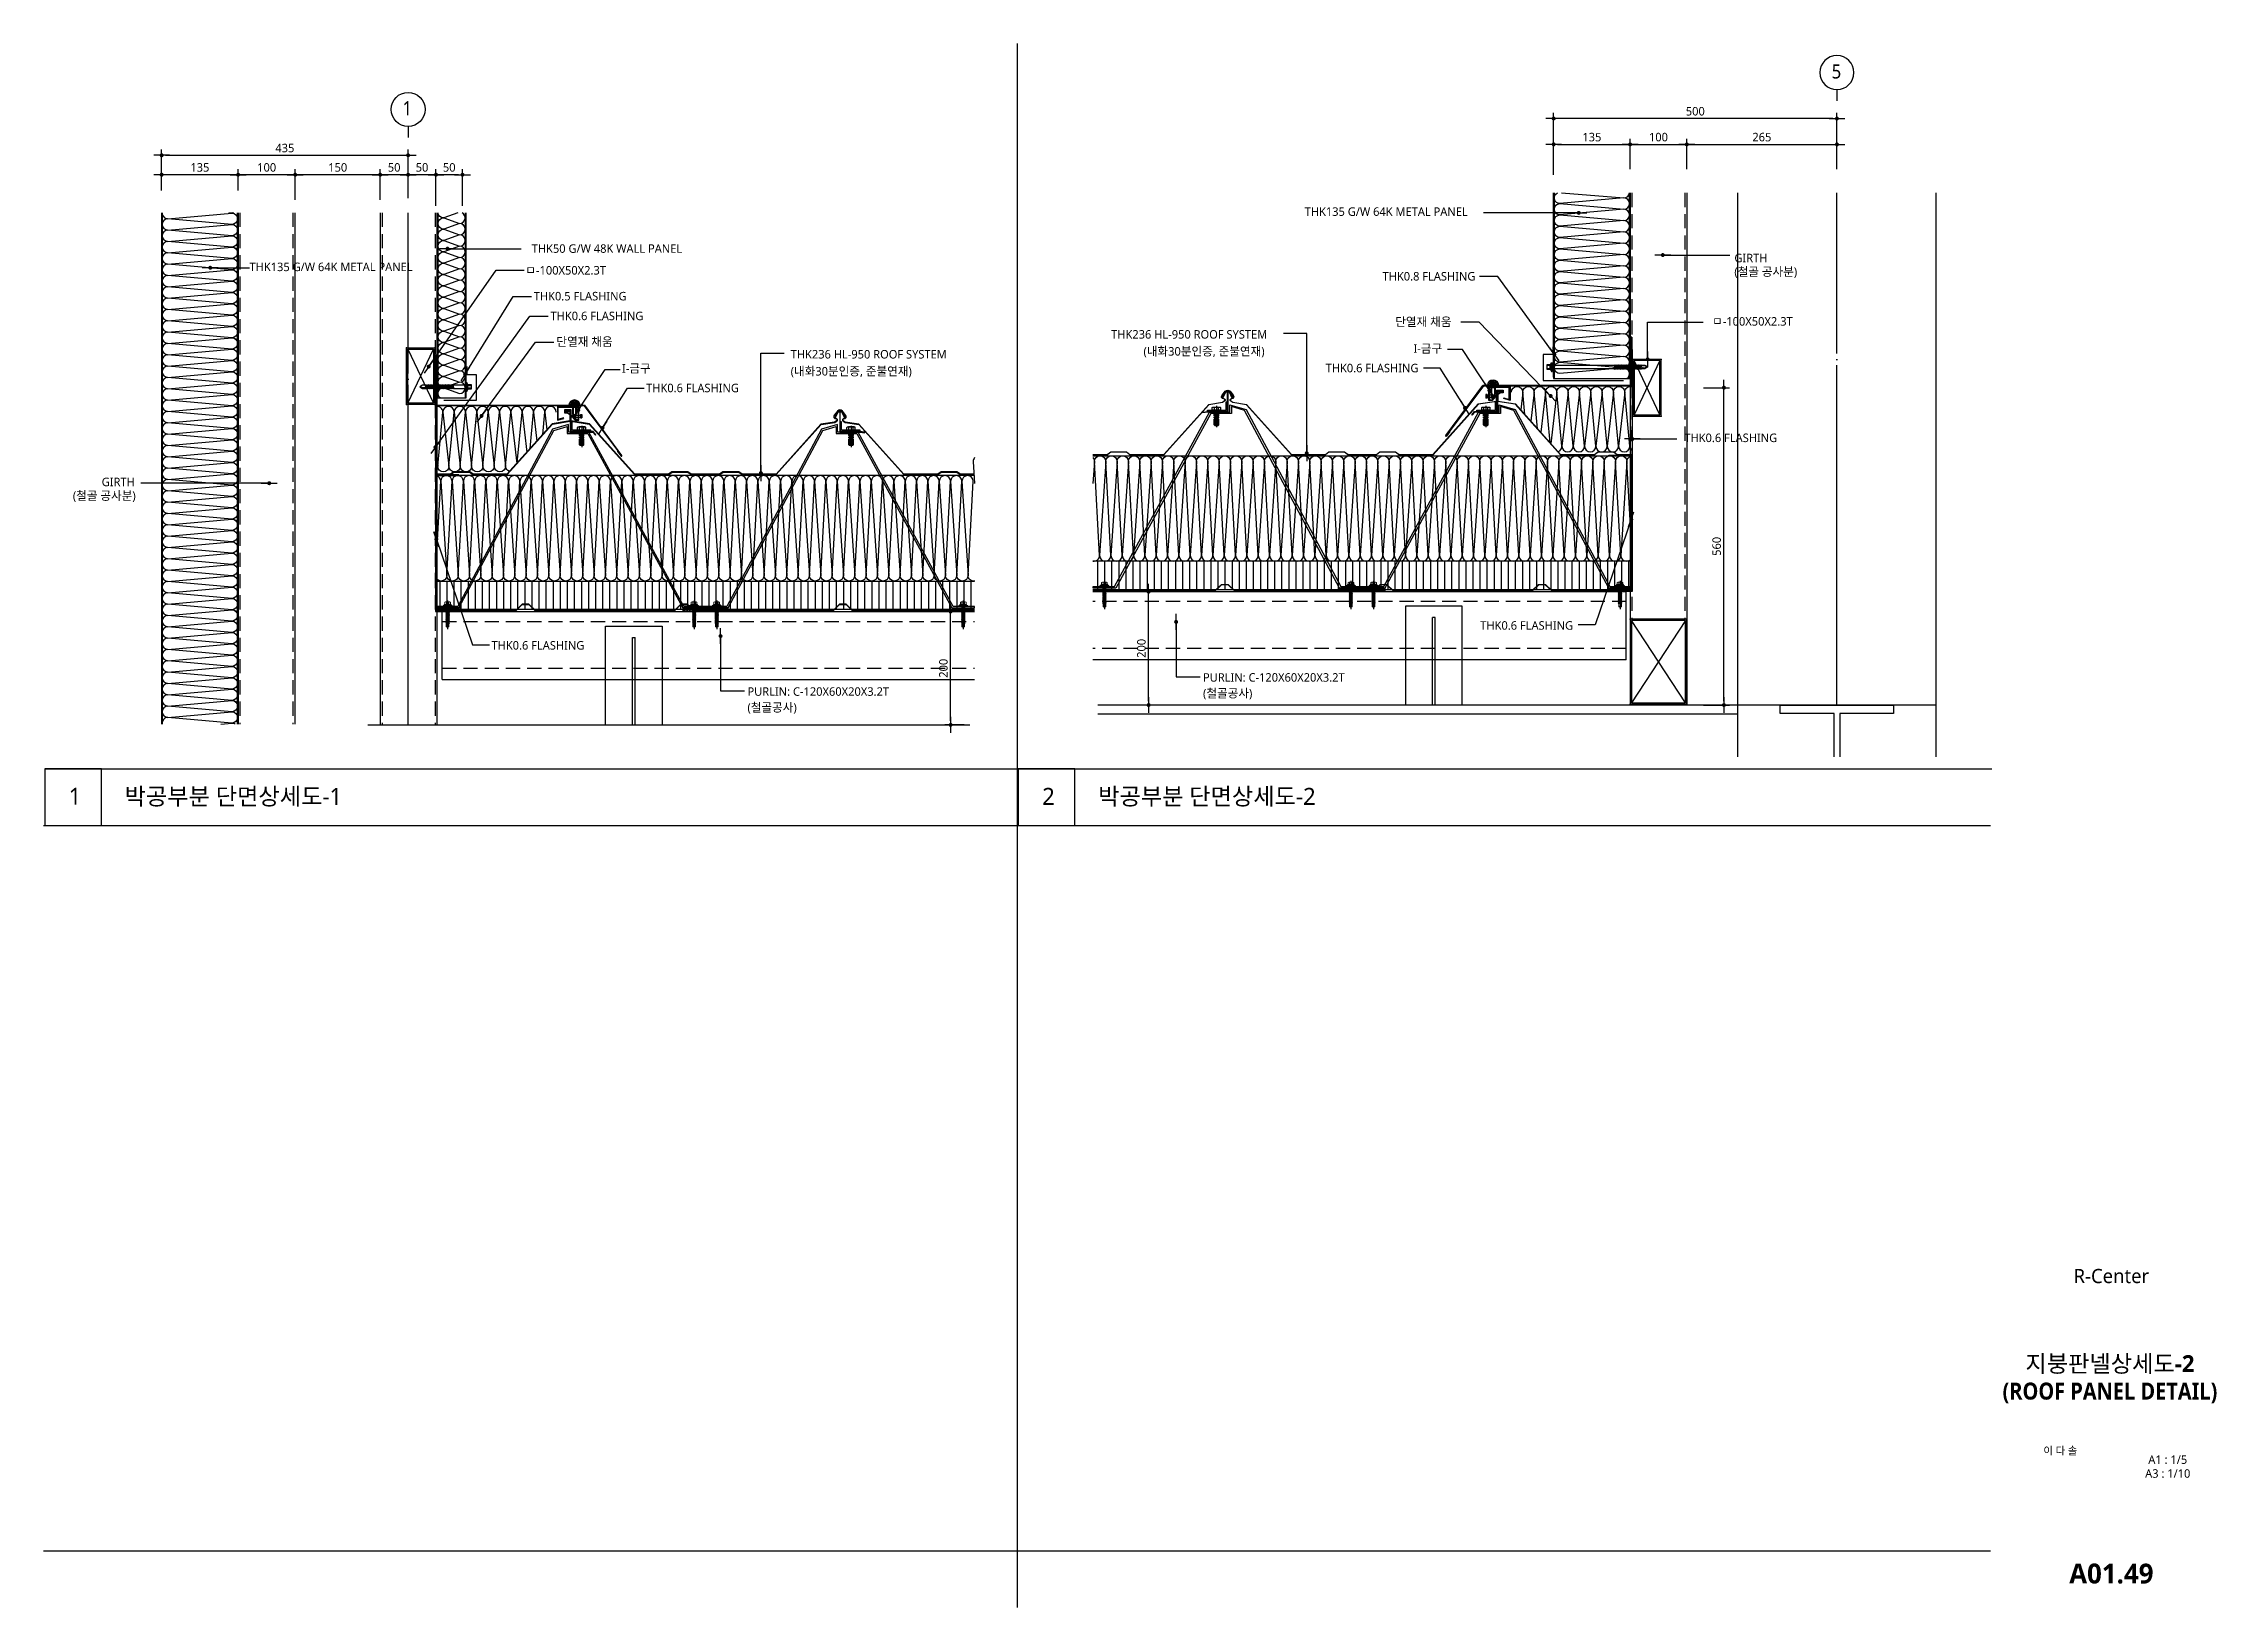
# Model space of a CAD drawing. Header units: millimetres. Extents: x -1365 to 31821, y 84 to 2865.
# Drawn here: x 27985 to 31821, y 105 to 2865 of the extents above; entities that cross this region are included whole.
import ezdxf
from ezdxf.enums import TextEntityAlignment as Align

# ---------------------------------------------------------------- set-up
doc = ezdxf.new("R2010")
doc.units = ezdxf.units.MM
doc.header["$LTSCALE"] = 10
for name, pattern in [('CEN', [62, 60, -1, 0, -1]), ('CEN-GAUN', [32.2, 30, -1, 0.2, -1]), ('CENTER', [2, 1.25, -0.25, 0.25, -0.25]), ('HID', [0.375, 0.25, -0.125])]:
    doc.linetypes.add(name, pattern=pattern)
doc.layers.get('DEFPOINTS').update_dxf_attribs({"color": 137})
for name, color, linetype in [('0-3', 3, 'Continuous'), ('0-4', 4, 'Continuous'), ('0-8', 8, 'Continuous'), ('1', 7, 'Continuous'), ('11', 11, 'Continuous'), ('2', 1, 'CENTER'), ('2SEC', 2, 'Continuous'), ('3', 3, 'Continuous'), ('4', 4, 'Continuous'), ('6', 6, 'Continuous'), ('[]단열재', 8, 'Continuous'), ('A-ELE-8', 8, 'Continuous'), ('AA-AXIS-BUBL', 3, 'Continuous'), ('AA-CLXK-CNTL(BLBR)', 11, 'CEN'), ('AA-DETL-STEL', 7, 'Continuous'), ('AA-ELEV-PCN8', 8, 'Continuous'), ('AA-METAL', 8, 'Continuous'), ('CEN', 1, 'CEN-GAUN'), ('DETL', 8, 'Continuous'), ('DIM', 7, 'Continuous'), ('DM', 7, 'Continuous'), ('sash', 10, 'Continuous'), ('SHT', 5, 'Continuous'), ('steel', 3, 'Continuous'), ('SYM-LEAD', 6, 'Continuous'), ('TEXT', 3, 'Continuous'), ('TITLE', 7, 'Continuous'), ('기호', 7, 'Continuous'), ('외벽판넬', 6, 'Continuous'), ('치수선', 1, 'Continuous')]:
    doc.layers.add(name, color=color, linetype=linetype)
doc.layers.add('SCREW', color=9, linetype='Continuous', lineweight=5)
doc.styles.add('돋움', font='malgun.ttf', dxfattribs={"width": 0.9})
doc.styles.add('맑은고딕', font='malgun.ttf')
doc.styles.add('맑은고딕B', font='malgunbd.ttf')
doc.styles.add('스타일1', font='malgun.ttf')
doc.dimstyles.new('GAUN-10', dxfattribs={"dimscale": 10, "dimtxt": 1.5, "dimasz": 0.7, "dimexe": 1, "dimexo": 1, "dimgap": 0.5, "dimtad": 1, "dimdec": 0, "dimzin": 1, "dimdsep": 46, "dimlunit": 6, "dimtxsty": '맑은고딕', "dimblk": 'CJDOT', "dimcen": 0.09, "dimdle": 1, "dimclrd": 256, "dimclre": 256, "dimclrt": 3, "dimadec": 0, "dimazin": 0, "dimtfac": 1, "dimtdec": 0, "dimtix": 1, "dimtmove": 2, "dimatfit": 3, "dimldrblk": 'CJDOT', "dimfxl": 1, "dimtolj": 1, "dimtzin": 1, "dimarcsym": 0})

msp = doc.modelspace()

# ---------------------------------------------------------------- texts
at = {"layer": 'TEXT', "color": 3, "style": '스타일1'}
for s, p in [('THK135 G/W 64K METAL PANEL', (30211.6, 2560.8)), ('THK50 G/W 48K WALL PANEL', (28847.3, 2495.6)), ('GIRTH', (30970.1, 2479)), ('THK135 G/W 64K METAL PANEL', (28349.2, 2463.3)), ('THK0.8 FLASHING', (30349.1, 2446.7)), ('(철골 공사분)', (30970, 2454.7)), ('THK0.5 FLASHING', (28850.9, 2411.6)), ('THK0.6 FLASHING', (28880.5, 2376.7)), ('단열재 채움', (30371.5, 2366.3)), ('단열재 채움', (28890.9, 2331.2)), ('THK236 HL-950 ROOF SYSTEM', (29870, 2344.2)), ('THK236 HL-950 ROOF SYSTEM', (29304.4, 2309.1)), ('(내화30분인증, 준불연재)', (29927.1, 2314.2)), ('I-금구 ', (30403.7, 2319.1)), ('I-금구 ', (29006.7, 2284.1)), ('(내화30분인증, 준불연재)', (29304.4, 2279.1)), ('THK0.6 FLASHING', (30881.8, 2161.6)), ('(철골 공사분)', (28037.4, 2059.4)), ('GIRTH', (28088.3, 2083.8)), ('THK0.6 FLASHING', (30521.5, 1830.5)), ('THK0.6 FLASHING', (28776.3, 1795.4))]:
    msp.add_text(s, height=15, dxfattribs=at).set_placement(p)
for s, p in [('ㅁ-100X50X2.3T', (28836, 2464.7, 0)), ('ㅁ-100X50X2.3T', (30930.7, 2374.6)), ('THK0.6 FLASHING', (29049.2, 2257.1, 0)), ('THK0.6 FLASHING', (30248.6, 2292.2, 0)), ('PURLIN: C-120X60X20X3.2T', (29228.1, 1721.4, 0)), ('(철골공사)', (30032.2, 1718.3, 0)), ('PURLIN: C-120X60X20X3.2T', (30032.2, 1746.3, 0)), ('(철골공사)', (29228.1, 1693.3, 0))]:
    msp.add_text(s, height=15, dxfattribs=at).set_placement(p, align=Align.MIDDLE_LEFT)
at = {"layer": 'TEXT', "style": '스타일1'}
for s, p in [('1', (28029.9, 1521.5)), ('박공부분 단면상세도-1', (28128.8, 1521.4)), ('2', (29748.3, 1521.4)), ('박공부분 단면상세도-2', (29847.2, 1521.4))]:
    msp.add_text(s, height=30, dxfattribs=at).set_placement(p)
msp.add_text('R-Center', height=25, dxfattribs=at).set_placement((31635.5, 690), align=Align.MIDDLE_CENTER)
at = {"layer": '기호', "color": 3, "style": '돋움', "width": 0.9}
for s, p in [('5', (31141.9, 2815.7, 0)), ('1', (28619.4, 2750.8, 0))]:
    msp.add_text(s, height=25, dxfattribs=at).set_placement(p, align=Align.MIDDLE_LEFT)

# ---------------------------------------------------------------- blocks, each defined once
blk = doc.blocks.new('AGFAGFDGDFG')
at = {"layer": 'AA-DETL-STEL'}
for p, q in [((371520.2, -72495), (371517.9, -72492.7)), ((371521.4, -72495), (371519.1, -72492.7)), ((371439.7, -72525), (371437.4, -72522.7)), ((371439.7, -72526.2), (371437.4, -72523.9)), ((371537.4, -72511.5), (371535.1, -72509.2)), ((371537.4, -72512.7), (371535.1, -72510.4)), ((371506.6, -72542.7), (371504.3, -72540.4)), ((371507.9, -72542.7), (371505.6, -72540.4))]:
    blk.add_line(p, q, dxfattribs=at)
blk.add_lwpolyline([(371437.4, -72493.7, -0.414214), (371438.4, -72492.7), (371536.4, -72492.7, -0.414214), (371537.4, -72493.7), (371537.4, -72541.7, -0.414214), (371536.4, -72542.7), (371438.4, -72542.7, -0.414214), (371437.4, -72541.7)], format="xyb", close=True, dxfattribs=at)
blk.add_lwpolyline([(371439.7, -72495), (371535.1, -72495), (371535.1, -72540.4), (371439.7, -72540.4)], close=True, dxfattribs=at)
at = {"layer": 'AA-ELEV-PCN8'}
for p, q in [((371439.7, -72540.4), (371535.1, -72495)), ((371535.1, -72540.4), (371439.7, -72495))]:
    blk.add_line(p, q, dxfattribs=at)
at = {"layer": 'DEFPOINTS'}
blk.add_lwpolyline([(371437.4, -72542.7), (371437.4, -72492.7), (371537.4, -72492.7), (371537.4, -72542.7)], close=True, dxfattribs=at)
at = {"layer": 'steel'}
for p in [(371437.4, -72492.7), (371537.4, -72492.7), (371437.4, -72542.7), (371537.4, -72542.7)]:
    blk.add_point(p, dxfattribs=at)
blk = doc.blocks.new('CJDOT')
blk.add_line((-2, 0), (2, 0))
at = {"const_width": 0.5}
blk.add_lwpolyline([(-0.25, 0, 1), (0.25, 0, 1)], format="xyb", close=True, dxfattribs=at)
blk = doc.blocks.new('SAGAGAFDGFDG')
at = {"layer": '11'}
for p, q in [((8398582.9, -263516.6, 0), (8398581.7, -263516.6, 0)), ((8398585, -263522.6, 0), (8398582.7, -263522.6, 0)), ((8398583.2, -263515.8, 0), (8398582.9, -263516.6, 0)), ((8398582.9, -263516.6, 0), (8398585, -263522.6, 0)), ((8398584, -263516.6, 0), (8398583.2, -263515.8, 0)), ((8398583.2, -263515.8, 0), (8398585.7, -263523.1, 0)), ((8398584.9, -263516.6, 0), (8398584, -263516.6, 0)), ((8398584, -263516.6, 0), (8398586, -263522.6, 0)), ((8398585.2, -263515.8, 0), (8398584.9, -263516.6, 0)), ((8398584.9, -263516.6, 0), (8398587, -263522.6, 0)), ((8398585.7, -263523.1, 0), (8398585, -263522.6, 0)), ((8398586, -263516.6, 0), (8398585.2, -263515.8, 0)), ((8398585.2, -263515.8, 0), (8398587.7, -263523.1, 0)), ((8398586, -263522.6, 0), (8398585.7, -263523.1, 0)), ((8398586.9, -263516.6, 0), (8398586, -263516.6, 0)), ((8398586, -263516.6, 0), (8398588, -263522.6, 0)), ((8398587, -263522.6, 0), (8398586, -263522.6, 0)), ((8398587.2, -263515.8, 0), (8398586.9, -263516.6, 0)), ((8398586.9, -263516.6, 0), (8398589, -263522.6, 0)), ((8398587.7, -263523.1, 0), (8398587, -263522.6, 0)), ((8398588, -263516.6, 0), (8398587.2, -263515.8, 0)), ((8398587.2, -263515.8, 0), (8398589.7, -263523.1, 0)), ((8398588, -263522.6, 0), (8398587.7, -263523.1, 0)), ((8398588.9, -263516.6, 0), (8398588, -263516.6, 0)), ((8398588, -263516.6, 0), (8398590, -263522.6, 0)), ((8398589, -263522.6, 0), (8398588, -263522.6, 0)), ((8398589.2, -263515.8, 0), (8398588.9, -263516.6, 0)), ((8398588.9, -263516.6, 0), (8398591, -263522.6, 0)), ((8398589.7, -263523.1, 0), (8398589, -263522.6, 0)), ((8398590, -263516.6, 0), (8398589.2, -263515.8, 0)), ((8398589.2, -263515.8, 0), (8398591.7, -263523.1, 0)), ((8398590, -263522.6, 0), (8398589.7, -263523.1, 0)), ((8398590.9, -263516.6, 0), (8398590, -263516.6, 0)), ((8398590, -263516.6, 0), (8398592, -263522.6, 0)), ((8398591, -263522.6, 0), (8398590, -263522.6, 0)), ((8398591.2, -263515.8, 0), (8398590.9, -263516.6, 0)), ((8398590.9, -263516.6, 0), (8398593, -263522.6, 0)), ((8398591.7, -263523.1, 0), (8398591, -263522.6, 0)), ((8398591.2, -263515.8, 0), (8398593.7, -263523.1, 0)), ((8398592, -263516.6, 0), (8398591.2, -263515.8, 0)), ((8398592, -263522.6, 0), (8398591.7, -263523.1, 0)), ((8398592.9, -263516.6, 0), (8398592, -263516.6, 0)), ((8398592, -263516.6, 0), (8398594, -263522.6, 0)), ((8398593, -263522.6, 0), (8398592, -263522.6, 0)), ((8398593.2, -263515.8, 0), (8398592.9, -263516.6, 0)), ((8398592.9, -263516.6, 0), (8398595, -263522.6, 0)), ((8398593.7, -263523.1, 0), (8398593, -263522.6, 0)), ((8398594, -263516.6, 0), (8398593.2, -263515.8, 0)), ((8398593.2, -263515.8, 0), (8398595.7, -263523.1, 0)), ((8398594, -263522.6, 0), (8398593.7, -263523.1, 0)), ((8398594, -263516.6, 0), (8398596, -263522.6, 0)), ((8398594.9, -263516.6, 0), (8398594, -263516.6, 0)), ((8398595, -263522.6, 0), (8398594, -263522.6, 0)), ((8398595.2, -263515.8, 0), (8398594.9, -263516.6, 0)), ((8398594.9, -263516.6, 0), (8398597, -263522.6, 0)), ((8398595.7, -263523.1, 0), (8398595, -263522.6, 0)), ((8398596, -263516.6, 0), (8398595.2, -263515.8, 0)), ((8398595.2, -263515.8, 0), (8398597.7, -263523.1, 0)), ((8398596, -263522.6, 0), (8398595.7, -263523.1, 0)), ((8398596.9, -263516.6, 0), (8398596, -263516.6, 0)), ((8398596, -263516.6, 0), (8398598, -263522.6, 0)), ((8398597, -263522.6, 0), (8398596, -263522.6, 0)), ((8398597.2, -263515.8, 0), (8398596.9, -263516.6, 0)), ((8398596.9, -263516.6, 0), (8398599, -263522.6, 0)), ((8398597.7, -263523.1, 0), (8398597, -263522.6, 0)), ((8398598, -263516.6, 0), (8398597.2, -263515.8, 0)), ((8398597.2, -263515.8, 0), (8398599.7, -263523.1, 0)), ((8398598, -263522.6, 0), (8398597.7, -263523.1, 0)), ((8398598.9, -263516.6, 0), (8398598, -263516.6, 0)), ((8398598, -263516.6, 0), (8398600, -263522.6, 0)), ((8398599, -263522.6, 0), (8398598, -263522.6, 0)), ((8398599.2, -263515.8, 0), (8398598.9, -263516.6, 0)), ((8398598.9, -263516.6, 0), (8398601, -263522.6, 0)), ((8398599.7, -263523.1, 0), (8398599, -263522.6, 0)), ((8398600, -263516.6, 0), (8398599.2, -263515.8, 0)), ((8398599.2, -263515.8, 0), (8398601.7, -263523.1, 0)), ((8398600, -263522.6, 0), (8398599.7, -263523.1, 0)), ((8398600.9, -263516.6, 0), (8398600, -263516.6, 0)), ((8398600, -263516.6, 0), (8398602, -263522.6, 0)), ((8398601, -263522.6, 0), (8398600, -263522.6, 0)), ((8398601.2, -263515.8, 0), (8398600.9, -263516.6, 0)), ((8398600.9, -263516.6, 0), (8398603, -263522.6, 0)), ((8398601.7, -263523.1, 0), (8398601, -263522.6, 0)), ((8398602, -263516.6, 0), (8398601.2, -263515.8, 0)), ((8398601.2, -263515.8, 0), (8398603.7, -263523.1, 0)), ((8398602, -263522.6, 0), (8398601.7, -263523.1, 0)), ((8398602, -263516.6, 0), (8398604, -263522.6, 0)), ((8398602.9, -263516.6, 0), (8398602, -263516.6, 0)), ((8398603, -263522.6, 0), (8398602, -263522.6, 0)), ((8398603.2, -263515.8, 0), (8398602.9, -263516.6, 0)), ((8398602.9, -263516.6, 0), (8398605, -263522.6, 0)), ((8398603.7, -263523.1, 0), (8398603, -263522.6, 0)), ((8398603.2, -263515.8, 0), (8398605.7, -263523.1, 0)), ((8398604, -263516.6, 0), (8398603.2, -263515.8, 0)), ((8398604, -263522.6, 0), (8398603.7, -263523.1, 0)), ((8398604, -263516.6, 0), (8398606, -263522.6, 0)), ((8398604.9, -263516.6, 0), (8398604, -263516.6, 0)), ((8398605, -263522.6, 0), (8398604, -263522.6, 0)), ((8398605.2, -263515.8, 0), (8398604.9, -263516.6, 0)), ((8398604.9, -263516.6, 0), (8398607, -263522.6, 0)), ((8398605.7, -263523.1, 0), (8398605, -263522.6, 0)), ((8398605.2, -263515.8, 0), (8398607.7, -263523.1, 0)), ((8398606, -263516.6, 0), (8398605.2, -263515.8, 0)), ((8398606, -263522.6, 0), (8398605.7, -263523.1, 0)), ((8398606, -263516.6, 0), (8398608, -263522.6, 0)), ((8398606.9, -263516.6, 0), (8398606, -263516.6, 0)), ((8398607, -263522.6, 0), (8398606, -263522.6, 0)), ((8398607.2, -263515.8, 0), (8398606.9, -263516.6, 0)), ((8398606.9, -263516.6, 0), (8398609, -263522.6, 0)), ((8398607.7, -263523.1, 0), (8398607, -263522.6, 0)), ((8398608, -263516.6, 0), (8398607.2, -263515.8, 0)), ((8398607.2, -263515.8, 0), (8398609.7, -263523.1, 0)), ((8398608, -263522.6, 0), (8398607.7, -263523.1, 0)), ((8398608.9, -263516.6, 0), (8398608, -263516.6, 0)), ((8398608, -263516.6, 0), (8398610, -263522.6, 0)), ((8398609, -263522.6, 0), (8398608, -263522.6, 0)), ((8398609.2, -263515.8, 0), (8398608.9, -263516.6, 0)), ((8398608.9, -263516.6, 0), (8398611, -263522.6, 0)), ((8398609.7, -263523.1, 0), (8398609, -263522.6, 0)), ((8398610, -263516.6, 0), (8398609.2, -263515.8, 0)), ((8398609.2, -263515.8, 0), (8398611.7, -263523.1, 0)), ((8398610, -263522.6, 0), (8398609.7, -263523.1, 0)), ((8398610.9, -263516.6, 0), (8398610, -263516.6, 0)), ((8398610, -263516.6, 0), (8398612, -263522.6, 0)), ((8398611, -263522.6, 0), (8398610, -263522.6, 0)), ((8398611.2, -263515.8, 0), (8398610.9, -263516.6, 0)), ((8398610.9, -263516.6, 0), (8398613, -263522.6, 0)), ((8398611.7, -263523.1, 0), (8398611, -263522.6, 0)), ((8398612, -263516.6, 0), (8398611.2, -263515.8, 0)), ((8398611.2, -263515.8, 0), (8398613.7, -263523.1, 0)), ((8398612, -263522.6, 0), (8398611.7, -263523.1, 0)), ((8398612.9, -263516.6, 0), (8398612, -263516.6, 0)), ((8398612, -263516.6, 0), (8398614, -263522.6, 0)), ((8398613, -263522.6, 0), (8398612, -263522.6, 0)), ((8398613.2, -263515.8, 0), (8398612.9, -263516.6, 0)), ((8398612.9, -263516.6, 0), (8398615, -263522.6, 0)), ((8398613.7, -263523.1, 0), (8398613, -263522.6, 0)), ((8398614, -263516.6, 0), (8398613.2, -263515.8, 0)), ((8398613.2, -263515.8, 0), (8398615.7, -263523.1, 0)), ((8398614, -263522.6, 0), (8398613.7, -263523.1, 0)), ((8398614.9, -263516.6, 0), (8398614, -263516.6, 0)), ((8398614, -263516.6, 0), (8398616, -263522.6, 0)), ((8398615, -263522.6, 0), (8398614, -263522.6, 0)), ((8398615.2, -263515.8, 0), (8398614.9, -263516.6, 0)), ((8398614.9, -263516.6, 0), (8398617, -263522.6, 0)), ((8398615.7, -263523.1, 0), (8398615, -263522.6, 0)), ((8398616, -263516.6, 0), (8398615.2, -263515.8, 0)), ((8398615.2, -263515.8, 0), (8398617.7, -263523.1, 0)), ((8398616, -263522.6, 0), (8398615.7, -263523.1, 0)), ((8398616.9, -263516.6, 0), (8398616, -263516.6, 0)), ((8398616, -263516.6, 0), (8398618, -263522.6, 0)), ((8398617, -263522.6, 0), (8398616, -263522.6, 0)), ((8398617.2, -263515.8, 0), (8398616.9, -263516.6, 0)), ((8398616.9, -263516.6, 0), (8398619, -263522.6, 0)), ((8398617.7, -263523.1, 0), (8398617, -263522.6, 0)), ((8398618, -263516.6, 0), (8398617.2, -263515.8, 0)), ((8398617.2, -263515.8, 0), (8398619.7, -263523.1, 0)), ((8398618, -263522.6, 0), (8398617.7, -263523.1, 0)), ((8398618, -263516.6, 0), (8398620, -263522.6, 0)), ((8398618.9, -263516.6, 0), (8398618, -263516.6, 0)), ((8398619, -263522.6, 0), (8398618, -263522.6, 0)), ((8398619.2, -263515.8, 0), (8398618.9, -263516.6, 0)), ((8398618.9, -263516.6, 0), (8398621, -263522.6, 0)), ((8398619.7, -263523.1, 0), (8398619, -263522.6, 0)), ((8398620, -263516.6, 0), (8398619.2, -263515.8, 0)), ((8398619.2, -263515.8, 0), (8398621.7, -263523.1, 0)), ((8398620, -263522.6, 0), (8398619.7, -263523.1, 0)), ((8398620.9, -263516.6, 0), (8398620, -263516.6, 0)), ((8398620, -263516.6, 0), (8398622, -263522.6, 0)), ((8398621, -263522.6, 0), (8398620, -263522.6, 0)), ((8398621.2, -263515.8, 0), (8398620.9, -263516.6, 0)), ((8398620.9, -263516.6, 0), (8398623, -263522.6, 0)), ((8398621.7, -263523.1, 0), (8398621, -263522.6, 0)), ((8398622, -263516.6, 0), (8398621.2, -263515.8, 0)), ((8398621.2, -263515.8, 0), (8398623.7, -263523.1, 0)), ((8398622, -263522.6, 0), (8398621.7, -263523.1, 0)), ((8398622.9, -263516.6, 0), (8398622, -263516.6, 0)), ((8398622, -263516.6, 0), (8398624, -263522.6, 0)), ((8398623, -263522.6, 0), (8398622, -263522.6, 0)), ((8398623.2, -263515.8, 0), (8398622.9, -263516.6, 0)), ((8398622.9, -263516.6, 0), (8398625, -263522.6, 0)), ((8398623.7, -263523.1, 0), (8398623, -263522.6, 0)), ((8398624, -263516.6, 0), (8398623.2, -263515.8, 0)), ((8398623.2, -263515.8, 0), (8398625.7, -263523.1, 0)), ((8398624, -263522.6, 0), (8398623.7, -263523.1, 0)), ((8398624.9, -263516.6, 0), (8398624, -263516.6, 0)), ((8398624, -263516.6, 0), (8398626, -263522.6, 0)), ((8398625, -263522.6, 0), (8398624, -263522.6, 0)), ((8398625.2, -263515.8, 0), (8398624.9, -263516.6, 0)), ((8398624.9, -263516.6, 0), (8398627, -263522.6, 0)), ((8398625.7, -263523.1, 0), (8398625, -263522.6, 0)), ((8398626, -263516.6, 0), (8398625.2, -263515.8, 0)), ((8398625.2, -263515.8, 0), (8398627.7, -263523.1, 0)), ((8398626, -263522.6, 0), (8398625.7, -263523.1, 0)), ((8398626.9, -263516.6, 0), (8398626, -263516.6, 0)), ((8398626, -263516.6, 0), (8398628, -263522.6, 0)), ((8398627, -263522.6, 0), (8398626, -263522.6, 0)), ((8398627.2, -263515.8, 0), (8398626.9, -263516.6, 0)), ((8398626.9, -263516.6, 0), (8398629, -263522.6, 0)), ((8398627.7, -263523.1, 0), (8398627, -263522.6, 0)), ((8398628, -263516.6, 0), (8398627.2, -263515.8, 0)), ((8398627.2, -263515.8, 0), (8398629.7, -263523.1, 0)), ((8398628, -263522.6, 0), (8398627.7, -263523.1, 0)), ((8398628.9, -263516.6, 0), (8398628, -263516.6, 0)), ((8398628, -263516.6, 0), (8398630, -263522.6, 0)), ((8398629, -263522.6, 0), (8398628, -263522.6, 0)), ((8398629.7, -263523.1, 0), (8398629, -263522.6, 0)), ((8398629.2, -263515.8, 0), (8398631.7, -263523.1, 0)), ((8398630, -263522.6, 0), (8398629.7, -263523.1, 0)), ((8398630, -263516.6, 0), (8398632, -263522.6, 0)), ((8398631, -263522.6, 0), (8398630, -263522.6, 0)), ((8398653.4, -263511.6, 0), (8398653.4, -263527.6, 0)), ((8398654.4, -263512.6, 0), (8398653.4, -263512.6, 0)), ((8398654.4, -263527.6, 0), (8398653.4, -263527.6, 0)), ((8398655.5, -263514.6, 0), (8398654.4, -263511.6, 0)), ((8398654.4, -263511.6, 0), (8398654.4, -263527.6, 0)), ((8398655.5, -263524.6, 0), (8398654.4, -263527.6, 0)), ((8398656.5, -263517.1, 0), (8398662.5, -263517.1, 0)), ((8398662.5, -263522.1, 0), (8398656.5, -263522.1, 0))]:
    blk.add_line(p, q, dxfattribs=at)
at = {"layer": '11', "elevation": 0}
for points in [[(8398581.7, -263516.6), (8398576.7, -263516.6), (8398571.7, -263519.6), (8398576.7, -263522.6), (8398582.7, -263522.6)], [(8398571.7, -263519.6), (8398580.7, -263520.6), (8398582.7, -263522.6), (8398583.7, -263520.6), (8398581.7, -263516.6)], [(8398653.4, -263516.6), (8398630, -263516.6), (8398629.2, -263515.8), (8398628.9, -263516.6), (8398631, -263522.6), (8398631.7, -263523.1), (8398632, -263522.6), (8398653.4, -263522.6)], [(8398656.5, -263515.6), (8398662.5, -263515.6), (8398662.5, -263523.6), (8398656.5, -263523.6)]]:
    blk.add_lwpolyline(points, dxfattribs=at)
blk.add_lwpolyline([(8398656.5, -263514.6), (8398655.5, -263514.6), (8398655.5, -263524.6), (8398656.5, -263524.6)], close=True, dxfattribs=at)
at = {"layer": '2'}
blk.add_line((8398653.4, -263527.6, 0), (8398653.4, -263513.6, 0), dxfattribs=at)
at = {"layer": 'sash'}
for p, q in [((8398653.4, -263527.6, 0), (8398653.4, -263513.6, 0)), ((8398653.4, -263527.1, 0), (8398653.4, -263527.6, 0))]:
    blk.add_line(p, q, dxfattribs=at)
at = {"layer": 'SCREW', "color": 7}
blk.add_solid([(8398654.4, -263511.6, 0), (8398654.4, -263527.6, 0), (8398653.4, -263511.6, 0), (8398653.4, -263527.6, 0)], dxfattribs=at)
blk = doc.blocks.new('FDSGSFDGSFDGSFDGGFH')
at = {"color": 1}
blk.add_line((6342950.5, -3408237.8), (6342950.5, -3408285.2), dxfattribs=at)
at = {"layer": '1', "color": 8}
for p, q in [((6342955, -3408253.3), (6342945.5, -3408253.3)), ((6342955, -3408256.7), (6342945.5, -3408256.7)), ((6342955, -3408260.1), (6342945.5, -3408260.1)), ((6342955, -3408263.5), (6342945.5, -3408263.5)), ((6342955, -3408266.9), (6342945.5, -3408266.9)), ((6342955, -3408270.3), (6342945.5, -3408270.3)), ((6342955, -3408273.7), (6342945.5, -3408273.7)), ((6342955, -3408277), (6342945.5, -3408277)), ((6342955.6, -3408279.6), (6342945.5, -3408279.6)), ((6342955.6, -3408251.6), (6342946.1, -3408251.6)), ((6342955.6, -3408255), (6342946.1, -3408255)), ((6342955.6, -3408258.4), (6342946.1, -3408258.4)), ((6342955.6, -3408261.8), (6342946.1, -3408261.8)), ((6342955.6, -3408265.2), (6342946.1, -3408265.2)), ((6342955.6, -3408268.6), (6342946.1, -3408268.6)), ((6342955.6, -3408272), (6342946.1, -3408272)), ((6342955.6, -3408275.4), (6342946.1, -3408275.4)), ((6342955.6, -3408278.7), (6342946.1, -3408278.7))]:
    blk.add_line(p, q, dxfattribs=at)
at = {"layer": '2', "color": 8}
for p, q in [((6342941.3, -3408247.4), (6342941.3, -3408241.6)), ((6342959.8, -3408247.4), (6342941.3, -3408247.4)), ((6342941.3, -3408247.4), (6342959.8, -3408247.4)), ((6342957.5, -3408240.6), (6342943.6, -3408240.6)), ((6342945.5, -3408279.6), (6342945.5, -3408247.4)), ((6342946.1, -3408251.6), (6342945.5, -3408249.9)), ((6342945.5, -3408279.6), (6342947.1, -3408281.3)), ((6342945.9, -3408247.4), (6342945.9, -3408241.6)), ((6342946.1, -3408280.2), (6342946.1, -3408251.6)), ((6342955.6, -3408279.6), (6342953.9, -3408281.3)), ((6342955, -3408251.6), (6342955.6, -3408249.9)), ((6342955, -3408280.2), (6342955, -3408251.6)), ((6342955.2, -3408247.4), (6342955.2, -3408241.6)), ((6342955.6, -3408279.6), (6342955.6, -3408247.4)), ((6342959.8, -3408247.4), (6342959.8, -3408241.6)), ((6342953.9, -3408281.3), (6342947.1, -3408281.3))]:
    blk.add_line(p, q, dxfattribs=at)
for centre, radius, start, end in [((6342943.6, -3408243.9), 3.29, 45.2164, 134.7836), ((6342950.5, -3408252.4), 11.8, 66.8008, 113.1992), ((6342957.5, -3408243.9), 3.29, 45.2164, 134.7836)]:
    blk.add_arc(centre, radius, start, end, dxfattribs=at)
blk = doc.blocks.new('dsgfdsgsfdgfdsgsdfgfdsg')
at = {"layer": 'AA-CLXK-CNTL(BLBR)', "color": 1}
blk.add_line((-48395.6, -8302.7), (-48395.6, -8353), dxfattribs=at)
at = {"layer": 'SCREW', "color": 8}
for p, q in [((-48403.6, -8311.4), (-48401.1, -8310.2)), ((-48403.6, -8311.4), (-48387.6, -8311.4)), ((-48403.6, -8311.4), (-48403.3, -8312.2)), ((-48388, -8312.2), (-48403.3, -8312.2)), ((-48400.6, -8305.7), (-48400.6, -8309.4)), ((-48399.3, -8305.2), (-48392, -8305.2)), ((-48398.8, -8314.1), (-48392.5, -8313.6)), ((-48398.8, -8314.1), (-48398.1, -8313.7)), ((-48398.8, -8314.1), (-48398.1, -8314.4)), ((-48398.8, -8315.9), (-48392.5, -8315.4)), ((-48398.8, -8315.9), (-48398.1, -8315.5)), ((-48398.8, -8315.9), (-48398.1, -8316.2)), ((-48398.8, -8317.7), (-48392.5, -8317.2)), ((-48398.8, -8317.7), (-48398.1, -8317.3)), ((-48398.8, -8317.7), (-48398.1, -8318)), ((-48398.8, -8319.5), (-48392.5, -8319)), ((-48398.8, -8319.5), (-48398.1, -8319.1)), ((-48398.8, -8319.5), (-48398.1, -8319.8)), ((-48398.8, -8321.3), (-48392.5, -8320.8)), ((-48398.8, -8321.3), (-48398.1, -8320.9)), ((-48398.8, -8321.3), (-48398.1, -8321.6)), ((-48398.8, -8323.1), (-48392.5, -8322.6)), ((-48398.8, -8323.1), (-48398.1, -8322.7)), ((-48398.8, -8323.1), (-48398.1, -8323.4)), ((-48398.1, -8313.7), (-48398.1, -8312.2)), ((-48398.1, -8313.7), (-48393.2, -8313.2)), ((-48398.1, -8314.4), (-48393.2, -8313.9)), ((-48398.1, -8315.5), (-48398.1, -8314.4)), ((-48398.1, -8315.5), (-48398.1, -8314.4)), ((-48398.1, -8315.5), (-48393.2, -8315)), ((-48398.1, -8316.2), (-48393.2, -8315.7)), ((-48398.1, -8317.3), (-48398.1, -8316.2)), ((-48398.1, -8317.3), (-48398.1, -8316.2)), ((-48398.1, -8317.3), (-48393.2, -8316.8)), ((-48398.1, -8318), (-48393.2, -8317.5)), ((-48398.1, -8320.9), (-48398.1, -8318)), ((-48398.1, -8319.1), (-48398.1, -8318)), ((-48398.1, -8319.1), (-48393.2, -8318.6)), ((-48398.1, -8319.8), (-48393.2, -8319.3)), ((-48398.1, -8320.9), (-48398.1, -8319.8)), ((-48398.1, -8320.9), (-48393.2, -8320.4)), ((-48398.1, -8321.6), (-48393.2, -8321.1)), ((-48398.1, -8322.7), (-48398.1, -8321.6)), ((-48398.1, -8322.7), (-48393.2, -8322.2)), ((-48398.1, -8323.4), (-48393.2, -8322.9)), ((-48397.9, -8305.7), (-48397.9, -8309.4)), ((-48393.4, -8305.7), (-48393.4, -8309.4)), ((-48393.2, -8313.2), (-48393.2, -8312.2)), ((-48392.5, -8313.6), (-48393.2, -8313.2)), ((-48392.5, -8313.6), (-48393.2, -8313.9)), ((-48393.2, -8315), (-48393.2, -8313.9)), ((-48393.2, -8315), (-48393.2, -8313.9)), ((-48392.5, -8315.4), (-48393.2, -8315)), ((-48392.5, -8315.4), (-48393.2, -8315.7)), ((-48393.2, -8316.8), (-48393.2, -8315.7)), ((-48393.2, -8316.8), (-48393.2, -8315.7)), ((-48392.5, -8317.2), (-48393.2, -8316.8)), ((-48392.5, -8317.2), (-48393.2, -8317.5)), ((-48393.2, -8318.6), (-48393.2, -8317.5)), ((-48393.2, -8318.6), (-48393.2, -8317.5)), ((-48392.5, -8319), (-48393.2, -8318.6)), ((-48392.5, -8319), (-48393.2, -8319.3)), ((-48393.2, -8320.4), (-48393.2, -8319.3)), ((-48393.2, -8320.4), (-48393.2, -8319.3)), ((-48392.5, -8320.8), (-48393.2, -8320.4)), ((-48392.5, -8320.8), (-48393.2, -8321.1)), ((-48393.2, -8322.2), (-48393.2, -8321.1)), ((-48392.5, -8322.6), (-48393.2, -8322.2)), ((-48392.5, -8322.6), (-48393.2, -8322.9)), ((-48393.2, -8324), (-48393.2, -8322.9)), ((-48390.6, -8305.7), (-48390.6, -8309.4)), ((-48387.6, -8311.4), (-48390.1, -8310.2)), ((-48387.6, -8311.4), (-48388, -8312.2)), ((-48398.8, -8324.9), (-48392.5, -8324.4)), ((-48398.8, -8324.9), (-48398.1, -8324.5)), ((-48398.8, -8324.9), (-48398.1, -8325.2)), ((-48398.8, -8326.7), (-48392.5, -8326.2)), ((-48398.8, -8326.7), (-48398.1, -8326.3)), ((-48398.8, -8326.7), (-48398.1, -8327)), ((-48398.8, -8328.5), (-48392.5, -8328)), ((-48398.8, -8328.5), (-48398.1, -8328.1)), ((-48398.8, -8328.5), (-48398.1, -8328.8)), ((-48398.8, -8330.3), (-48392.5, -8329.8)), ((-48398.8, -8330.3), (-48398.1, -8329.9)), ((-48398.8, -8330.3), (-48398.1, -8330.6)), ((-48398.8, -8332.1), (-48392.5, -8331.6)), ((-48398.8, -8332.1), (-48398.1, -8331.7)), ((-48398.8, -8332.1), (-48398.1, -8332.4)), ((-48398.8, -8333.9), (-48392.5, -8333.4)), ((-48398.8, -8333.9), (-48398.1, -8333.5)), ((-48398.8, -8333.9), (-48398.1, -8334.2)), ((-48398.8, -8335.7), (-48392.5, -8335.2)), ((-48398.8, -8335.7), (-48398.1, -8335.3)), ((-48398.8, -8335.7), (-48398.1, -8336)), ((-48398.8, -8337.5), (-48392.5, -8337)), ((-48398.8, -8337.5), (-48398.1, -8337.1)), ((-48398.8, -8337.5), (-48398.1, -8337.8)), ((-48398.8, -8339.3), (-48392.5, -8338.8)), ((-48398.8, -8339.3), (-48398.1, -8338.9)), ((-48398.8, -8339.3), (-48398.1, -8339.6)), ((-48398.8, -8341.1), (-48392.5, -8340.6)), ((-48398.8, -8341.1), (-48398.1, -8340.7)), ((-48398.8, -8341.1), (-48398.1, -8341.4)), ((-48398.8, -8342.9), (-48392.5, -8342.4)), ((-48398.8, -8342.9), (-48398.1, -8342.5)), ((-48398.8, -8342.9), (-48398.1, -8343.2)), ((-48398.1, -8324.5), (-48398.1, -8323.4)), ((-48398.1, -8324.5), (-48393.2, -8324)), ((-48398.1, -8325.2), (-48393.2, -8324.7)), ((-48398.1, -8326.3), (-48398.1, -8325.2)), ((-48398.1, -8326.3), (-48393.2, -8325.8)), ((-48398.1, -8327), (-48393.2, -8326.5)), ((-48398.1, -8328.1), (-48398.1, -8327)), ((-48398.1, -8328.1), (-48393.2, -8327.6)), ((-48398.1, -8328.8), (-48393.2, -8328.3)), ((-48398.1, -8329.9), (-48398.1, -8328.8)), ((-48398.1, -8329.9), (-48393.2, -8329.4)), ((-48398.1, -8330.6), (-48393.2, -8330.1)), ((-48398.1, -8331.7), (-48398.1, -8330.6)), ((-48398.1, -8331.7), (-48393.2, -8331.2)), ((-48398.1, -8332.4), (-48393.2, -8331.9)), ((-48398.1, -8333.5), (-48398.1, -8332.4)), ((-48398.1, -8333.5), (-48393.2, -8333)), ((-48398.1, -8334.2), (-48393.2, -8333.7)), ((-48398.1, -8335.3), (-48398.1, -8334.2)), ((-48398.1, -8335.3), (-48393.2, -8334.8)), ((-48398.1, -8336), (-48393.2, -8335.5)), ((-48398.1, -8337.1), (-48398.1, -8336)), ((-48398.1, -8337.1), (-48393.2, -8336.6)), ((-48398.1, -8337.8), (-48393.2, -8337.3)), ((-48398.1, -8338.9), (-48398.1, -8337.8)), ((-48398.1, -8338.9), (-48393.2, -8338.4)), ((-48398.1, -8339.6), (-48393.2, -8339.1)), ((-48398.1, -8340.7), (-48398.1, -8339.6)), ((-48398.1, -8340.7), (-48393.2, -8340.2)), ((-48398.1, -8341.4), (-48393.2, -8340.9)), ((-48398.1, -8342.5), (-48398.1, -8341.4)), ((-48398.1, -8342.5), (-48393.2, -8342)), ((-48398.1, -8343.2), (-48397, -8343.1)), ((-48397.9, -8348.4), (-48397.9, -8343.2)), ((-48397.9, -8343.2), (-48397.9, -8343.2)), ((-48397.4, -8344), (-48397.9, -8344.2)), ((-48395.6, -8350.2), (-48397.9, -8348.4)), ((-48397.8, -8348.2), (-48397.8, -8344.1)), ((-48395.6, -8350.2), (-48397.8, -8348.2)), ((-48397, -8343.1), (-48397.4, -8344)), ((-48397.4, -8344), (-48397.4, -8347.4)), ((-48397.4, -8347.4), (-48395.6, -8350.2)), ((-48396, -8343), (-48393.1, -8342.7)), ((-48394.8, -8347.2), (-48395.6, -8350.2)), ((-48395.6, -8350.2), (-48393.1, -8348.4)), ((-48394.8, -8347.2), (-48393.1, -8348.4)), ((-48392.5, -8324.4), (-48393.2, -8324)), ((-48392.5, -8324.4), (-48393.2, -8324.7)), ((-48393.2, -8325.8), (-48393.2, -8324.7)), ((-48392.5, -8326.2), (-48393.2, -8325.8)), ((-48392.5, -8326.2), (-48393.2, -8326.5)), ((-48393.2, -8327.6), (-48393.2, -8326.5)), ((-48392.5, -8328), (-48393.2, -8327.6)), ((-48392.5, -8328), (-48393.2, -8328.3)), ((-48393.2, -8329.4), (-48393.2, -8328.3)), ((-48392.5, -8329.8), (-48393.2, -8329.4)), ((-48392.5, -8329.8), (-48393.2, -8330.1)), ((-48393.2, -8331.2), (-48393.2, -8330.1)), ((-48392.5, -8331.6), (-48393.2, -8331.2)), ((-48392.5, -8331.6), (-48393.2, -8331.9)), ((-48393.2, -8333), (-48393.2, -8331.9)), ((-48392.5, -8333.4), (-48393.2, -8333)), ((-48392.5, -8333.4), (-48393.2, -8333.7)), ((-48393.2, -8334.8), (-48393.2, -8333.7)), ((-48392.5, -8335.2), (-48393.2, -8334.8)), ((-48392.5, -8335.2), (-48393.2, -8335.5)), ((-48393.2, -8336.6), (-48393.2, -8335.5)), ((-48392.5, -8337), (-48393.2, -8336.6)), ((-48392.5, -8337), (-48393.2, -8337.3)), ((-48393.2, -8338.4), (-48393.2, -8337.3)), ((-48392.5, -8338.8), (-48393.2, -8338.4)), ((-48392.5, -8338.8), (-48393.2, -8339.1)), ((-48393.2, -8340.2), (-48393.2, -8339.1)), ((-48392.5, -8340.6), (-48393.2, -8340.2)), ((-48392.5, -8340.6), (-48393.2, -8340.9)), ((-48393.2, -8342), (-48393.2, -8340.9)), ((-48392.5, -8342.4), (-48393.2, -8342)), ((-48392.5, -8342.4), (-48393.1, -8342.7)), ((-48393.1, -8342.7), (-48393.1, -8348.4))]:
    blk.add_line(p, q, dxfattribs=at)
blk.add_lwpolyline([(-48389.6, -8310), (-48389.6, -8309.5, 0.414214), (-48389.8, -8309.4), (-48400.6, -8309.4), (-48401.5, -8309.4, 0.414214), (-48401.6, -8309.5), (-48401.6, -8310, 0.414214), (-48401.5, -8310.2), (-48389.8, -8310.2, 0.414214)], format="xyb", close=True, dxfattribs=at)
for centre, radius, start, end in [((-48399.3, -8307.2), 2.07, 48.3968, 131.6032), ((-48395.6, -8310.3), 5.11, 63.8596, 116.1404), ((-48392, -8307.2), 2.07, 48.3968, 131.6032), ((-48396.3, -8344.4), 1.41, 2.6881, 120.338), ((-48405, -8346.3), 10.3, 354.5451, 11.0231)]:
    blk.add_arc(centre, radius, start, end, dxfattribs=at)
blk = doc.blocks.new('*D339')
at = {"layer": 'DEFPOINTS', "color": 0, "transparency": 16777216}
for p in [(28329.1, 2633.4), (28329.1, 2595.8), (28429.9, 2595.8)]:
    blk.add_point(p, dxfattribs=at)
at = {"layer": 'DIM', "lineweight": -2, "transparency": 16777216}
for p, q in [((28329.1, 2605.8), (28329.1, 2643.4)), ((28422.9, 2633.4), (28336.1, 2633.4)), ((28429.9, 2605.8), (28429.9, 2643.4))]:
    blk.add_line(p, q, dxfattribs=at)
at = {"layer": 'DIM', "lineweight": -2, "transparency": 16777216, "xscale": 7, "yscale": 7, "zscale": 7, "rotation": 180}
blk.add_blockref('CJDOT', (28329.1, 2633.4), dxfattribs=at)
at = {"layer": 'DIM', "lineweight": -2, "transparency": 16777216, "xscale": 7, "yscale": 7, "zscale": 7}
blk.add_blockref('CJDOT', (28429.9, 2633.4), dxfattribs=at)
at = {"layer": 'DIM', "color": 3, "transparency": 16777216, "insert": (28379.5, 2646.2), "char_height": 15, "attachment_point": 5, "style": '맑은고딕'}
blk.add_mtext('\\A1;100', dxfattribs=at)
blk = doc.blocks.new('*D340')
at = {"layer": 'DEFPOINTS', "color": 0, "transparency": 16777216}
for p in [(28194.1, 2633.4), (28194.1, 2595.5), (28329.1, 2595.5)]:
    blk.add_point(p, dxfattribs=at)
at = {"layer": 'DIM', "lineweight": -2, "transparency": 16777216}
for p, q in [((28194.1, 2605.5), (28194.1, 2643.4)), ((28322.1, 2633.4), (28201.1, 2633.4)), ((28329.1, 2605.5), (28329.1, 2643.4))]:
    blk.add_line(p, q, dxfattribs=at)
at = {"layer": 'DIM', "lineweight": -2, "transparency": 16777216, "xscale": 7, "yscale": 7, "zscale": 7, "rotation": 180}
blk.add_blockref('CJDOT', (28194.1, 2633.4), dxfattribs=at)
at = {"layer": 'DIM', "lineweight": -2, "transparency": 16777216, "xscale": 7, "yscale": 7, "zscale": 7}
blk.add_blockref('CJDOT', (28329.1, 2633.4), dxfattribs=at)
at = {"layer": 'DIM', "color": 3, "transparency": 16777216, "insert": (28261.6, 2646.2), "char_height": 15, "attachment_point": 5, "style": '맑은고딕'}
blk.add_mtext('\\A1;135', dxfattribs=at)
blk = doc.blocks.new('*D341')
at = {"layer": 'DEFPOINTS', "color": 0, "transparency": 16777216}
for p in [(28629.1, 2667.7), (28194.1, 2596.2), (28629.1, 2582.2)]:
    blk.add_point(p, dxfattribs=at)
at = {"layer": 'DIM', "lineweight": -2, "transparency": 16777216}
for p, q in [((28194.1, 2606.2), (28194.1, 2677.7)), ((28201.1, 2667.7), (28622.1, 2667.7)), ((28629.1, 2592.2), (28629.1, 2677.7))]:
    blk.add_line(p, q, dxfattribs=at)
at = {"layer": 'DIM', "lineweight": -2, "transparency": 16777216, "xscale": 7, "yscale": 7, "zscale": 7, "rotation": 180}
blk.add_blockref('CJDOT', (28194.1, 2667.7), dxfattribs=at)
at = {"layer": 'DIM', "lineweight": -2, "transparency": 16777216, "xscale": 7, "yscale": 7, "zscale": 7}
blk.add_blockref('CJDOT', (28629.1, 2667.7), dxfattribs=at)
at = {"layer": 'DIM', "color": 3, "transparency": 16777216, "insert": (28411.6, 2680.4), "char_height": 15, "attachment_point": 5, "style": '맑은고딕'}
blk.add_mtext('\\A1;435', dxfattribs=at)
blk = doc.blocks.new('*D342')
at = {"layer": 'DEFPOINTS', "color": 0, "transparency": 16777216}
for p in [(28429.9, 2633.4), (28429.9, 2579.2), (28579.9, 2579.2)]:
    blk.add_point(p, dxfattribs=at)
at = {"layer": 'DIM', "lineweight": -2, "transparency": 16777216}
for p, q in [((28429.9, 2589.2), (28429.9, 2643.4)), ((28572.9, 2633.4), (28436.9, 2633.4)), ((28579.9, 2589.2), (28579.9, 2643.4))]:
    blk.add_line(p, q, dxfattribs=at)
at = {"layer": 'DIM', "lineweight": -2, "transparency": 16777216, "xscale": 7, "yscale": 7, "zscale": 7, "rotation": 180}
blk.add_blockref('CJDOT', (28429.9, 2633.4), dxfattribs=at)
at = {"layer": 'DIM', "lineweight": -2, "transparency": 16777216, "xscale": 7, "yscale": 7, "zscale": 7}
blk.add_blockref('CJDOT', (28579.9, 2633.4), dxfattribs=at)
at = {"layer": 'DIM', "color": 3, "transparency": 16777216, "insert": (28504.9, 2646.2), "char_height": 15, "attachment_point": 5, "style": '맑은고딕'}
blk.add_mtext('\\A1;150', dxfattribs=at)
blk = doc.blocks.new('*D343')
at = {"layer": 'DEFPOINTS', "color": 0, "transparency": 16777216}
for p in [(28678.3, 2633.4), (28678.3, 2568.3), (28725.1, 2568.3)]:
    blk.add_point(p, dxfattribs=at)
at = {"layer": 'DIM', "lineweight": -2, "transparency": 16777216}
for p, q in [((28678.3, 2578.3), (28678.3, 2643.4)), ((28718.1, 2633.4), (28685.3, 2633.4)), ((28725.1, 2578.3), (28725.1, 2643.4))]:
    blk.add_line(p, q, dxfattribs=at)
at = {"layer": 'DIM', "lineweight": -2, "transparency": 16777216, "xscale": 7, "yscale": 7, "zscale": 7, "rotation": 180}
blk.add_blockref('CJDOT', (28678.3, 2633.4), dxfattribs=at)
at = {"layer": 'DIM', "lineweight": -2, "transparency": 16777216, "xscale": 7, "yscale": 7, "zscale": 7}
blk.add_blockref('CJDOT', (28725.1, 2633.4), dxfattribs=at)
at = {"layer": 'DIM', "color": 3, "transparency": 16777216, "insert": (28701.7, 2646.2), "char_height": 15, "attachment_point": 5, "style": '맑은고딕'}
blk.add_mtext('\\A1;50', dxfattribs=at)
blk = doc.blocks.new('*D344')
at = {"layer": 'DEFPOINTS', "color": 0, "transparency": 16777216}
for p in [(28579.9, 2633.4), (28579.9, 2595.8), (28629.1, 2595.8)]:
    blk.add_point(p, dxfattribs=at)
at = {"layer": 'DIM', "lineweight": -2, "transparency": 16777216}
for p, q in [((28579.9, 2605.8), (28579.9, 2643.4)), ((28622.1, 2633.4), (28586.9, 2633.4)), ((28629.1, 2605.8), (28629.1, 2643.4))]:
    blk.add_line(p, q, dxfattribs=at)
at = {"layer": 'DIM', "lineweight": -2, "transparency": 16777216, "xscale": 7, "yscale": 7, "zscale": 7, "rotation": 180}
blk.add_blockref('CJDOT', (28579.9, 2633.4), dxfattribs=at)
at = {"layer": 'DIM', "lineweight": -2, "transparency": 16777216, "xscale": 7, "yscale": 7, "zscale": 7}
blk.add_blockref('CJDOT', (28629.1, 2633.4), dxfattribs=at)
at = {"layer": 'DIM', "color": 3, "transparency": 16777216, "insert": (28604.5, 2646.2), "char_height": 15, "attachment_point": 5, "style": '맑은고딕'}
blk.add_mtext('\\A1;50', dxfattribs=at)
blk = doc.blocks.new('*D345')
at = {"layer": 'DEFPOINTS', "color": 0, "transparency": 16777216}
for p in [(28629.1, 2633.4), (28629.1, 2595.8), (28678.3, 2568.3)]:
    blk.add_point(p, dxfattribs=at)
at = {"layer": 'DIM', "lineweight": -2, "transparency": 16777216}
for p, q in [((28629.1, 2605.8), (28629.1, 2643.4)), ((28671.3, 2633.4), (28636.1, 2633.4)), ((28678.3, 2578.3), (28678.3, 2643.4))]:
    blk.add_line(p, q, dxfattribs=at)
at = {"layer": 'DIM', "lineweight": -2, "transparency": 16777216, "xscale": 7, "yscale": 7, "zscale": 7, "rotation": 180}
blk.add_blockref('CJDOT', (28629.1, 2633.4), dxfattribs=at)
at = {"layer": 'DIM', "lineweight": -2, "transparency": 16777216, "xscale": 7, "yscale": 7, "zscale": 7}
blk.add_blockref('CJDOT', (28678.3, 2633.4), dxfattribs=at)
at = {"layer": 'DIM', "color": 3, "transparency": 16777216, "insert": (28653.7, 2646.2), "char_height": 15, "attachment_point": 5, "style": '맑은고딕'}
blk.add_mtext('\\A1;50', dxfattribs=at)
blk = doc.blocks.new('*D311')
at = {"layer": 'DEFPOINTS', "color": 0, "transparency": 16777216}
for p in [(30651.1, 2732.5), (31151.1, 2661), (30651.1, 2623.1)]:
    blk.add_point(p, dxfattribs=at)
at = {"layer": 'DIM', "lineweight": -2, "transparency": 16777216}
for p, q in [((30651.1, 2633.1), (30651.1, 2742.5)), ((31144.1, 2732.5), (30658.1, 2732.5)), ((31151.1, 2671), (31151.1, 2742.5))]:
    blk.add_line(p, q, dxfattribs=at)
at = {"layer": 'DIM', "lineweight": -2, "transparency": 16777216, "xscale": 7, "yscale": 7, "zscale": 7, "rotation": 180}
blk.add_blockref('CJDOT', (30651.1, 2732.5), dxfattribs=at)
at = {"layer": 'DIM', "lineweight": -2, "transparency": 16777216, "xscale": 7, "yscale": 7, "zscale": 7}
blk.add_blockref('CJDOT', (31151.1, 2732.5), dxfattribs=at)
at = {"layer": 'DIM', "color": 3, "transparency": 16777216, "insert": (30901.1, 2745.3), "char_height": 15, "attachment_point": 5, "style": '맑은고딕'}
blk.add_mtext('\\A1;500', dxfattribs=at)
blk = doc.blocks.new('*D312')
at = {"layer": 'DEFPOINTS', "color": 0, "transparency": 16777216}
for p in [(30786.1, 2686.9), (30651.1, 2633.1, 0), (30786.1, 2633.1, 0)]:
    blk.add_point(p, dxfattribs=at)
at = {"layer": 'DM', "lineweight": -2, "transparency": 16777216}
for p, q in [((30651.1, 2643.1), (30651.1, 2696.9)), ((30658.1, 2686.9), (30779.1, 2686.9)), ((30786.1, 2643.1), (30786.1, 2696.9))]:
    blk.add_line(p, q, dxfattribs=at)
at = {"layer": 'DM', "lineweight": -2, "transparency": 16777216, "xscale": 7, "yscale": 7, "zscale": 7, "rotation": 180}
blk.add_blockref('CJDOT', (30651.1, 2686.9), dxfattribs=at)
at = {"layer": 'DM', "lineweight": -2, "transparency": 16777216, "xscale": 7, "yscale": 7, "zscale": 7}
blk.add_blockref('CJDOT', (30786.1, 2686.9), dxfattribs=at)
at = {"layer": 'DM', "color": 3, "transparency": 16777216, "insert": (30718.6, 2699.7), "char_height": 15, "attachment_point": 5, "style": '맑은고딕'}
blk.add_mtext('\\A1;135', dxfattribs=at)
blk = doc.blocks.new('*D313')
at = {"layer": 'DEFPOINTS', "color": 0, "transparency": 16777216}
for p in [(30886.1, 2686.9), (30786.1, 2633.1, 0), (30886.1, 2633.1, 0)]:
    blk.add_point(p, dxfattribs=at)
at = {"layer": 'DM', "lineweight": -2, "transparency": 16777216}
for p, q in [((30786.1, 2643.1), (30786.1, 2696.9)), ((30793.1, 2686.9), (30879.1, 2686.9)), ((30886.1, 2643.1), (30886.1, 2696.9))]:
    blk.add_line(p, q, dxfattribs=at)
at = {"layer": 'DM', "lineweight": -2, "transparency": 16777216, "xscale": 7, "yscale": 7, "zscale": 7, "rotation": 180}
blk.add_blockref('CJDOT', (30786.1, 2686.9), dxfattribs=at)
at = {"layer": 'DM', "lineweight": -2, "transparency": 16777216, "xscale": 7, "yscale": 7, "zscale": 7}
blk.add_blockref('CJDOT', (30886.1, 2686.9), dxfattribs=at)
at = {"layer": 'DM', "color": 3, "transparency": 16777216, "insert": (30836.1, 2699.7), "char_height": 15, "attachment_point": 5, "style": '맑은고딕'}
blk.add_mtext('\\A1;100', dxfattribs=at)
blk = doc.blocks.new('*D314')
at = {"layer": 'DEFPOINTS', "color": 0, "transparency": 16777216}
for p in [(31151.1, 2686.9), (30886.1, 2633.1, 0), (31151.1, 2633.1, 0)]:
    blk.add_point(p, dxfattribs=at)
at = {"layer": 'DM', "lineweight": -2, "transparency": 16777216}
for p, q in [((30886.1, 2643.1), (30886.1, 2696.9)), ((30893.1, 2686.9), (31144.1, 2686.9)), ((31151.1, 2643.1), (31151.1, 2696.9))]:
    blk.add_line(p, q, dxfattribs=at)
at = {"layer": 'DM', "lineweight": -2, "transparency": 16777216, "xscale": 7, "yscale": 7, "zscale": 7, "rotation": 180}
blk.add_blockref('CJDOT', (30886.1, 2686.9), dxfattribs=at)
at = {"layer": 'DM', "lineweight": -2, "transparency": 16777216, "xscale": 7, "yscale": 7, "zscale": 7}
blk.add_blockref('CJDOT', (31151.1, 2686.9), dxfattribs=at)
at = {"layer": 'DM', "color": 3, "transparency": 16777216, "insert": (31018.6, 2699.7), "char_height": 15, "attachment_point": 5, "style": '맑은고딕'}
blk.add_mtext('\\A1;265', dxfattribs=at)
blk = doc.blocks.new('*D355')
at = {"layer": 'DEFPOINTS', "color": 0, "transparency": 16777216}
for p in [(29586.7, 1862.5), (29603.1, 1862.5), (29620.4, 1662.5)]:
    blk.add_point(p, dxfattribs=at)
at = {"layer": 'DIM', "lineweight": -2, "transparency": 16777216}
for p, q in [((29593.1, 1862.5), (29576.7, 1862.5)), ((29586.7, 1669.5), (29586.7, 1855.5)), ((29610.4, 1662.5), (29576.7, 1662.5))]:
    blk.add_line(p, q, dxfattribs=at)
at = {"layer": 'DIM', "lineweight": -2, "transparency": 16777216, "xscale": 7, "yscale": 7, "zscale": 7}
for p, rotation in [((29586.7, 1862.5), 90), ((29586.7, 1662.5), 270)]:
    blk.add_blockref('CJDOT', p, dxfattribs=dict(at, rotation=rotation))
at = {"layer": 'DIM', "color": 3, "transparency": 16777216, "insert": (29574, 1762.5), "char_height": 15, "attachment_point": 5, "rotation": 90, "style": '맑은고딕'}
blk.add_mtext('\\A1;200', dxfattribs=at)
blk = doc.blocks.new('*D346')
at = {"layer": 'DEFPOINTS', "color": 0, "transparency": 16777216}
for p in [(29936.2, 1897.6), (29952.6, 1897.6), (29969.9, 1697.6)]:
    blk.add_point(p, dxfattribs=at)
at = {"layer": 'DIM', "lineweight": -2, "transparency": 16777216}
for p, q in [((29942.6, 1897.6), (29926.2, 1897.6)), ((29936.2, 1704.6), (29936.2, 1890.6)), ((29959.9, 1697.6), (29926.2, 1697.6))]:
    blk.add_line(p, q, dxfattribs=at)
at = {"layer": 'DIM', "lineweight": -2, "transparency": 16777216, "xscale": 7, "yscale": 7, "zscale": 7}
for p, rotation in [((29936.2, 1897.6), 90), ((29936.2, 1697.6), 270)]:
    blk.add_blockref('CJDOT', p, dxfattribs=dict(at, rotation=rotation))
at = {"layer": 'DIM', "color": 3, "transparency": 16777216, "insert": (29923.5, 1797.6), "char_height": 15, "attachment_point": 5, "rotation": 90, "style": '맑은고딕'}
blk.add_mtext('\\A1;200', dxfattribs=at)
blk = doc.blocks.new('*D356')
at = {"layer": 'DEFPOINTS', "color": 0, "transparency": 16777216}
for p in [(30905.7, 2257.6), (30951.6, 2257.6), (30905.7, 1697.6)]:
    blk.add_point(p, dxfattribs=at)
at = {"layer": 'DM', "lineweight": -2, "transparency": 16777216}
for p, q in [((30915.7, 2257.6), (30961.6, 2257.6)), ((30951.6, 1704.6), (30951.6, 2250.6)), ((30915.7, 1697.6), (30961.6, 1697.6))]:
    blk.add_line(p, q, dxfattribs=at)
at = {"layer": 'DM', "lineweight": -2, "transparency": 16777216, "xscale": 7, "yscale": 7, "zscale": 7}
for p, rotation in [((30951.6, 2257.6), 90), ((30951.6, 1697.6), 270)]:
    blk.add_blockref('CJDOT', p, dxfattribs=dict(at, rotation=rotation))
at = {"layer": 'DM', "color": 3, "transparency": 16777216, "insert": (30938.8, 1977.6), "char_height": 15, "attachment_point": 5, "rotation": 90, "style": '맑은고딕'}
blk.add_mtext('\\A1;560', dxfattribs=at)
blk = doc.blocks.new('TITLE')
at = {"layer": 'TITLE', "style": '스타일1'}
for tag, height, p in [('동명칭', 6, (776.77, -457.26)), ('SCALE-A1', 3, (797.5, -522)), ('SCALE-A3', 3, (797.5, -527)), ('DATA', 3, (797.5, -540))]:
    blk.add_attdef(tag, text='', height=height, dxfattribs=at).set_placement(p, align=Align.MIDDLE)
for tag, height, p in [('TITLE1', 6, (776.5, -479.4)), ('TITLE4', 6, (776.5, -484.39)), ('TITLE2', 6, (776.5, -489)), ('TITLE5', 6, (776.5, -493.99)), ('TITLE3', 6, (776.5, -498.7)), ('NAME-1', 3, (760.16, -517.5)), ('NAME-2', 3, (760.16, -526.5)), ('A0.00', 7, (776.5, -561))]:
    blk.add_attdef(tag, text='', height=height, dxfattribs=at).set_placement(p, align=Align.MIDDLE_CENTER)

# ---------------------------------------------------------------- dimensions: what is measured, and where the dimension line sits
at = {"layer": 'DIM'}
for base, p1, p2, angle, picture, middle in [((30651.1, 2732.5, 0), (31151.1, 2661, 0), (30651.1, 2623.1, 0), 180, '*D311', (30901.1, 2745.3, 0)), ((29936.2, 1897.6), (29969.9, 1697.6), (29952.6, 1897.6), 90, '*D346', (29923.5, 1797.6)), ((29586.7, 1862.5), (29620.4, 1662.5), (29603.1, 1862.5), 90, '*D355', (29574, 1762.5))]:
    dim = msp.add_linear_dim(base=base, p1=p1, p2=p2, angle=angle, dimstyle='GAUN-10', dxfattribs=at)
    dim.commit()
    dim.dimension.update_dxf_attribs({"geometry": picture, "text_midpoint": middle})
for base, p1, p2, picture, middle in [((28629.1, 2667.7), (28194.1, 2596.2), (28629.1, 2582.2), '*D341', (28411.6, 2680.4)), ((28194.1, 2633.4), (28329.1, 2595.5), (28194.1, 2595.5), '*D340', (28261.6, 2646.2)), ((28429.9, 2633.4), (28579.9, 2579.2), (28429.9, 2579.2), '*D342', (28504.9, 2646.2))]:
    dim = msp.add_linear_dim(base=base, p1=p1, p2=p2, dimstyle='GAUN-10', dxfattribs=at)
    dim.commit()
    dim.dimension.update_dxf_attribs({"geometry": picture, "text_midpoint": middle})
for base, p1, p2, text, picture, middle in [((28329.1, 2633.4), (28429.9, 2595.8), (28329.1, 2595.8), '100', '*D339', (28379.5, 2646.2)), ((28579.9, 2633.4), (28629.1, 2595.8), (28579.9, 2595.8), '50', '*D344', (28604.5, 2646.2)), ((28629.1, 2633.4), (28678.3, 2568.3), (28629.1, 2595.8), '50', '*D345', (28653.7, 2646.2)), ((28678.3, 2633.4), (28725.1, 2568.3), (28678.3, 2568.3), '50', '*D343', (28701.7, 2646.2))]:
    dim = msp.add_linear_dim(base=base, p1=p1, p2=p2, text=text, dimstyle='GAUN-10', dxfattribs=at)
    dim.commit()
    dim.dimension.update_dxf_attribs({"geometry": picture, "text_midpoint": middle})
at = {"layer": 'DM'}
for base, p1, p2, picture, middle in [((30786.1, 2686.9), (30651.1, 2633.1, 0), (30786.1, 2633.1, 0), '*D312', (30718.6, 2699.7)), ((30886.1, 2686.9), (30786.1, 2633.1, 0), (30886.1, 2633.1, 0), '*D313', (30836.1, 2699.7)), ((31151.1, 2686.9), (30886.1, 2633.1, 0), (31151.1, 2633.1, 0), '*D314', (31018.6, 2699.7))]:
    dim = msp.add_linear_dim(base=base, p1=p1, p2=p2, dimstyle='GAUN-10', dxfattribs=at)
    dim.commit()
    dim.dimension.update_dxf_attribs({"geometry": picture, "text_midpoint": middle})
dim = msp.add_linear_dim(base=(30951.6, 2257.6), p1=(30905.7, 1697.6), p2=(30905.7, 2257.6), angle=90, dimstyle='GAUN-10', dxfattribs=at)
dim.commit()
dim.dimension.update_dxf_attribs({"geometry": '*D356', "text_midpoint": (30938.8, 1977.6)})

# ---------------------------------------------------------------- hatches: boundary and pattern name
at = {"layer": '0-8'}
h = msp.add_hatch(dxfattribs=at)
h.set_pattern_fill('ANSI37', color=256, scale=20)
h.set_pattern_definition([(45, (17589.6812, -257.3785), (-1.76776695, 1.76776695), []), (135, (17589.6812, -257.3785), (-1.76776695, -1.76776695), [])])
h.paths.add_polyline_path([(30554.2, 2261.6), (30539.2, 2261.6), (30539.2, 2262.1, -0.414214), (30539.7, 2262.6), (30540.2, 2262.6), (30541.7, 2262.6), (30541.7, 2267.1), (30541.2, 2267.6), (30540.7, 2267.6, 0.414214), (30540.2, 2267.1), (30540.2, 2262.6), (30539.7, 2262.6, 0.414214), (30539.2, 2262.1), (30539.2, 2261.6), (30534.2, 2261.6, -0.951249)])
h = msp.add_hatch(dxfattribs=at)
h.set_pattern_fill('ANSI37', color=256, scale=20)
h.set_pattern_definition([(45, (17528.6294, -292.4654), (-1.76776695, 1.76776695), []), (135, (17528.6294, -292.4654), (-1.76776695, -1.76776695), [])])
h.paths.add_polyline_path([(28912.8, 2226.5), (28927.8, 2226.5), (28927.8, 2227, 0.414214), (28927.3, 2227.5), (28926.8, 2227.5), (28925.3, 2227.5), (28925.3, 2232), (28925.8, 2232.5), (28926.3, 2232.5, -0.414214), (28926.8, 2232), (28926.8, 2227.5), (28927.3, 2227.5, -0.414214), (28927.8, 2227), (28927.8, 2226.5), (28932.8, 2226.5, 0.951249)])
at = {"layer": '1'}
h = msp.add_hatch(dxfattribs=at)
h.set_pattern_fill('ANSI31', color=256, angle=-4.1743)
h.set_pattern_definition([(40.825725986, (-5328401.6257, 6556799.09), (-2.0756893693, 2.4025275528), [])])
h.paths.add_polyline_path([(30313.2, 1903.9), (30313.2, 1898.9), (30273.2, 1898.9), (30273.2, 1903.9)])
h = msp.add_hatch(dxfattribs=at)
h.set_pattern_fill('ANSI31', color=256, angle=-4.1743)
h.set_pattern_definition([(40.825725986, (-5328441.6257, 6556799.09), (-2.0756893693, 2.4025275528), [])])
h.paths.add_polyline_path([(30353.2, 1903.9), (30353.2, 1898.9), (30313.2, 1898.9), (30313.2, 1903.9)])
h = msp.add_hatch(dxfattribs=at)
h.set_pattern_fill('ANSI31', color=256, angle=-4.1743)
h.set_pattern_definition([(40.825725986, (-5328876.6257, 6556799.09), (-2.0756893693, 2.4025275528), [])])
h.paths.add_polyline_path([(30788.2, 1903.9), (30788.2, 1898.9), (30748.2, 1898.9), (30748.2, 1903.9)])
h = msp.add_hatch(dxfattribs=at)
h.set_pattern_fill('ANSI31', color=256, angle=-4.1743)
h.set_pattern_definition([(40.825725986, (-5328937.6775, 6556764.003), (-2.0756893693, 2.4025275528), [])])
h.paths.add_polyline_path([(28678.9, 1868.9), (28678.9, 1863.9), (28718.9, 1863.9), (28718.9, 1868.9)])
h = msp.add_hatch(dxfattribs=at)
h.set_pattern_fill('ANSI31', color=256, angle=-4.1743)
h.set_pattern_definition([(40.825725986, (-5328502.6775, 6556764.003), (-2.0756893693, 2.4025275528), [])])
h.paths.add_polyline_path([(29113.9, 1868.9), (29113.9, 1863.9), (29153.9, 1863.9), (29153.9, 1868.9)])
h = msp.add_hatch(dxfattribs=at)
h.set_pattern_fill('ANSI31', color=256, angle=-4.1743)
h.set_pattern_definition([(40.825725986, (-5328462.6775, 6556764.003), (-2.0756893693, 2.4025275528), [])])
h.paths.add_polyline_path([(29153.9, 1868.9), (29153.9, 1863.9), (29193.9, 1863.9), (29193.9, 1868.9)])
at = {"layer": '[]단열재'}
h = msp.add_hatch(dxfattribs=at)
h.set_pattern_fill('ANSI31', color=256, scale=100, angle=45)
h.set_pattern_definition([(90, (-6305265.989, 3395869.611), (-12.5, 3e-15), [])])
h.paths.add_polyline_path([(30788.2, 1951.4), (30788.2, 1901.4), (29838, 1901.4), (29838, 1951.4)])
h = msp.add_hatch(dxfattribs=at)
h.set_pattern_fill('ANSI31', color=256, scale=100, angle=45)
h.set_pattern_definition([(90, (-6305327.041, 3395834.525), (-12.5, 3e-15), [])])
h.paths.add_polyline_path([(28678.9, 1916.4), (28678.9, 1866.4), (29629.1, 1866.4), (29629.1, 1916.4)])

# ---------------------------------------------------------------- linework, layer by layer
for p, q in [((30786.1, 2601.3, 0), (30786.1, 1699.2, 0)), ((30886.1, 2601.3, 0), (30886.1, 1699.2, 0)), ((28329.1, 2566.2), (28329.1, 1664.1)), ((28429.1, 2566.2), (28429.1, 1664.1)), ((28579.9, 2566.2), (28579.9, 1664.1)), ((28679.9, 2566.2), (28679.9, 1664.1)), ((30075.7, 2248.8), (30075.7, 2214.3)), ((29391.4, 2213.8), (29391.4, 2179.3)), ((30779.2, 1897.6), (29838, 1897.6)), ((28689.3, 1862.5), (29629.1, 1862.5)), ((30779.2, 1777.6), (29838, 1777.6)), ((28689.3, 1742.5), (29629.1, 1742.5)), ((27987.7, 1585), (31424.6, 1585)), ((27985.5, 1485), (31422.4, 1485)), ((27985.5, 205), (31422.4, 205))]:
    msp.add_line(p, q)
at = {"linetype": 'HID', "ltscale": 10}
for p, q in [((30789.3, 2601.3, 0), (30789.3, 1849.2, 0)), ((30882.9, 2601.3, 0), (30882.9, 1849.2, 0)), ((28332.3, 2566.2), (28332.3, 1664.1)), ((28425.9, 2566.2), (28425.9, 1664.1)), ((28583.1, 2566.2), (28583.1, 1664.1)), ((28676.7, 2566.2), (28676.7, 1664.1)), ((30779.2, 1880.2), (29838, 1880.2)), ((28689.3, 1845.1), (29629.1, 1845.1)), ((30779.2, 1797.6), (29838, 1797.6)), ((28689.3, 1762.5), (29629.1, 1762.5))]:
    msp.add_line(p, q, dxfattribs=at)
at = {"color": 8}
for p, q in [((30976.1, 1606.3), (30976.1, 2601.3)), ((31326.1, 1606.3), (31326.1, 2601.3))]:
    msp.add_line(p, q, dxfattribs=at)
at = {"color": 4}
for p, q in [((30540.2, 2267.1), (30540.2, 2262.6)), ((30540.7, 2267.6), (30541.2, 2267.6)), ((30541.7, 2267.1), (30541.2, 2267.6)), ((30541.7, 2267.1), (30542.1, 2267.5)), ((30541.7, 2267.1), (30541.7, 2262.6)), ((30546, 2267.6), (30542.4, 2267.6)), ((30546.7, 2267.1), (30546.4, 2267.5)), ((30546.7, 2267.1), (30547.1, 2267.5)), ((30546.7, 2267.1), (30546.7, 2262.6)), ((30547.7, 2267.6), (30547.4, 2267.6)), ((30548.2, 2262.6), (30548.2, 2267.1)), ((28917.8, 2226.5), (28917.8, 2227)), ((28927.8, 2226.5), (28917.8, 2226.5)), ((28918.3, 2227.5), (28918.8, 2227.5)), ((28918.8, 2227.5), (28918.8, 2232)), ((28926.8, 2227.5), (28918.8, 2227.5)), ((28919.3, 2232.5), (28919.6, 2232.5)), ((28920.3, 2232), (28920, 2232.4)), ((28920.3, 2232), (28920.7, 2232.4)), ((28920.3, 2232), (28920.3, 2227.5)), ((28920.4, 2226.5), (28920.4, 2203.9)), ((28921, 2232.5), (28924.6, 2232.5)), ((28925.3, 2232), (28925, 2232.4)), ((28925.3, 2232), (28925.8, 2232.5)), ((28925.3, 2232), (28925.3, 2227.5)), ((28925.4, 2203.9), (28925.4, 2226.5)), ((28926.3, 2232.5), (28925.8, 2232.5)), ((28926.8, 2232), (28926.8, 2227.5)), ((28926.8, 2227.5), (28927.3, 2227.5)), ((28927.8, 2227), (28927.8, 2226.5)), ((30539.2, 2262.1), (30539.2, 2261.6)), ((30539.2, 2261.6), (30549.2, 2261.6)), ((30540.2, 2262.6), (30539.7, 2262.6)), ((30540.2, 2262.6), (30548.2, 2262.6)), ((30540.7, 2257.8), (30540.7, 2246.5)), ((30540.7, 2257.8), (30547.7, 2257.8)), ((30540.7, 2246.5), (30541.7, 2245.5)), ((30541.7, 2239), (30541.7, 2261.6)), ((30541.7, 2243.9), (30543.4, 2245.6)), ((30544.2, 2240.2), (30541.7, 2243.9)), ((30544.2, 2236.5), (30541.7, 2239)), ((30543.4, 2245.6), (30546.7, 2243)), ((30544.2, 2240.2), (30544.2, 2236.5)), ((30544.2, 2236.5), (30546.7, 2239)), ((30546.7, 2261.6), (30546.7, 2239)), ((30547.7, 2246.5), (30546.7, 2245.5)), ((30547.7, 2257.8), (30547.7, 2246.5)), ((30548.7, 2262.6), (30548.2, 2262.6)), ((30549.2, 2261.6), (30549.2, 2262.1)), ((28919.4, 2222.7), (28919.4, 2211.4)), ((28926.4, 2222.7), (28919.4, 2222.7)), ((28919.4, 2211.4), (28920.4, 2210.4)), ((28923.6, 2210.6), (28920.4, 2207.9)), ((28922.9, 2201.4), (28920.4, 2203.9)), ((28922.9, 2205.2), (28925.4, 2208.8)), ((28922.9, 2205.2), (28922.9, 2201.4)), ((28922.9, 2201.4), (28925.4, 2203.9)), ((28925.4, 2208.8), (28923.6, 2210.6)), ((28926.4, 2211.4), (28925.4, 2210.4)), ((28926.4, 2222.7), (28926.4, 2211.4))]:
    msp.add_line(p, q, dxfattribs=at)
at = {"color": 2}
for p, q in [((31326.1, 1697.6), (29846.7, 1697.6)), ((28557.9, 1662.5), (29620.4, 1662.5)), ((30976.1, 1681.6), (29846.7, 1681.6))]:
    msp.add_line(p, q, dxfattribs=at)
for points in [[(30031.6, 2214.3), (30040.6, 2215.3), (30075.2, 2215.3), (30075.2, 2248.8, -0.802144), (30079.9, 2249.9), (30084.8, 2239.5), (30083.9, 2239.1), (30079, 2249.5, 0.802531), (30076.2, 2248.8), (30076.2, 2214.3), (30040.7, 2214.3), (30031.7, 2213.3)], [(29435.4, 2179.2), (29426.4, 2180.3), (29391.9, 2180.3), (29391.9, 2213.8, 0.802144), (29387.1, 2214.8), (29382.2, 2204.4), (29383.1, 2204), (29388, 2214.4, -0.802531), (29390.9, 2213.8), (29390.9, 2179.3), (29426.4, 2179.3), (29435.3, 2178.2)]]:
    msp.add_lwpolyline(points, format="xyb", close=True)
for points in [[(30075.7, 2250.3, 0.566168), (30071.4, 2249.9), (30066.5, 2239.5), (30067.4, 2239.1), (30072.3, 2249.5, -0.802531), (30075.2, 2248.8)], [(29391.4, 2215.3, -0.566168), (29395.7, 2214.8), (29400.6, 2204.4), (29399.7, 2204), (29394.7, 2214.4, 0.802531), (29391.9, 2213.8)]]:
    msp.add_lwpolyline(points, format="xyb")
for points in [[(27987.7, 1485.1), (28087.7, 1485.1), (28087.7, 1585.1), (27987.7, 1585.1)], [(29706.1, 1485), (29806.1, 1485), (29806.1, 1585), (29706.1, 1585)]]:
    msp.add_lwpolyline(points, close=True)
at = {"color": 4}
for centre, start, end in [((30540.7, 2267.1), 90, 180), ((30542.4, 2267.1), 90, 135), ((30546, 2267.1), 45, 90), ((30547.4, 2267.1), 90, 135), ((30547.7, 2267.1), 0, 90), ((28918.3, 2227), 90, 180), ((28919.3, 2232), 90, 180), ((28919.6, 2232), 45, 90), ((28921, 2232), 90, 135), ((28924.6, 2232), 45, 90), ((28926.3, 2232), 0, 90), ((28927.3, 2227), 0, 90), ((30539.7, 2262.1), 90, 180), ((30548.7, 2262.1), 0, 90)]:
    msp.add_arc(centre, 0.5, start, end, dxfattribs=at)
at = {"layer": '0-3', "linetype": 'Continuous'}
for p, q in [((30651.1, 2601.3, 0), (30651.1, 2301, 0)), ((30652.1, 2601.3, 0), (30652.1, 2274, 0)), ((30785.1, 2274, 0), (30785.1, 2601.3, 0)), ((30786.1, 2274, 0), (30786.1, 2601.3, 0)), ((28194.1, 2566.2), (28194.1, 1664.1)), ((28195.1, 2566.2), (28195.1, 1664.1)), ((28328.1, 1664.1), (28328.1, 2566.2)), ((28329.1, 1664.1), (28329.1, 2566.2)), ((28680.9, 2238.9, 0), (28680.9, 2566.2, 0)), ((28681.9, 2238.9, 0), (28681.9, 2566.2, 0)), ((28729.9, 2566.2, 0), (28729.9, 2238.9, 0)), ((28730.9, 2566.2, 0), (28730.9, 2266, 0)), ((28730.9, 2266, 0), (28730.9, 2238.9, 0)), ((30651.1, 2301, 0), (30651.1, 2274, 0)), ((30651.1, 2274, 0), (30786.1, 2274, 0)), ((28730.9, 2238.9, 0), (28680.9, 2238.9, 0))]:
    msp.add_line(p, q, dxfattribs=at)
at = {"layer": '0-4'}
for p, q in [((30787.9, 2346.6, 0), (30787.9, 2261.6, 0)), ((30788.9, 2346.6, 0), (30787.9, 2346.6, 0)), ((30788.9, 2346.6, 0), (30788.9, 2260.6, 0)), ((28678.1, 2311.6, 0), (28678.1, 2225.5, 0)), ((28678.1, 2311.6, 0), (28679.1, 2311.6, 0)), ((28679.1, 2311.6, 0), (28679.1, 2226.5, 0)), ((28940.1, 2225.5), (28678.1, 2225.5, 0)), ((28679.1, 2226.5, 0), (28940.8, 2226.5)), ((28940.1, 2225.5), (29005.7, 2137.5)), ((29006.5, 2138), (28940.8, 2226.5)), ((30460.6, 2173.1), (30526.2, 2261.6)), ((30527, 2260.6), (30461.4, 2172.6)), ((30787.9, 2261.6, 0), (30526.2, 2261.6)), ((30527, 2260.6), (30788.9, 2260.6, 0)), ((30468.1, 2180), (30462.1, 2172)), ((30468.1, 2180), (30467.3, 2180.6)), ((28999, 2144.9), (28999.7, 2145.5)), ((28999, 2144.9), (29004.9, 2136.9))]:
    msp.add_line(p, q, dxfattribs=at)
for centre, start, end in [((30461.4, 2172.6), 143.5676, 323.3173), ((29005.7, 2137.5), 216.6827, 36.4324)]:
    msp.add_arc(centre, 0.945, start, end, dxfattribs=at)
at = {"layer": '1', "color": 8, "elevation": 0}
for points in [[(30775.1, 2552.4, 1), (30775.1, 2572.4), (30662.1, 2562.4, -1), (30662.1, 2582.4), (30775.1, 2572.4, 1), (30775.1, 2592.4), (30662.1, 2582.4, -0.789177), (30657.6, 2601.3, -0.789177)], [(30775.1, 2452.4, 1), (30775.1, 2472.4), (30662.1, 2462.4, -1), (30662.1, 2482.4), (30775.1, 2472.4, 1), (30775.1, 2492.4), (30662.1, 2482.4, -1), (30662.1, 2502.4), (30775.1, 2492.4, 1), (30775.1, 2512.4), (30662.1, 2502.4, -1), (30662.1, 2522.4), (30775.1, 2512.4, 1), (30775.1, 2532.4), (30662.1, 2522.4, -1), (30662.1, 2542.4), (30775.1, 2532.4, 1), (30775.1, 2552.4), (30662.1, 2542.4, -1), (30662.1, 2562.4), (30775.1, 2552.4, 1), (30775.1, 2572.4), (30662.1, 2562.4, -0.808306), (30658, 2581.5, -0.808306)], [(30665.2, 2601.3), (30775.1, 2592.4, 0.382847), (30785.1, 2601.3)], [(28691.9, 2517.3, -1), (28691.9, 2537.3), (28719.9, 2527.3, 1), (28719.9, 2547.3), (28691.9, 2537.3, -1), (28691.9, 2557.3), (28719.9, 2547.3, 0.789177), (28724.4, 2566.2, 0.789177)], [(28691.9, 2417.3, -1), (28691.9, 2437.3), (28719.9, 2427.3, 1), (28719.9, 2447.3), (28691.9, 2437.3, -1), (28691.9, 2457.3), (28719.9, 2447.3, 1), (28719.9, 2467.3), (28691.9, 2457.3, -1), (28691.9, 2477.3), (28719.9, 2467.3, 1), (28719.9, 2487.3), (28691.9, 2477.3, -1), (28691.9, 2497.3), (28719.9, 2487.3, 1), (28719.9, 2507.3), (28691.9, 2497.3, -1), (28691.9, 2517.3), (28719.9, 2507.3, 1), (28719.9, 2527.3), (28691.9, 2517.3, -1), (28691.9, 2537.3), (28719.9, 2527.3, 0.808306), (28724, 2546.4, 0.808306)], [(28716.9, 2566.2), (28691.9, 2557.3, -0.382847), (28682, 2566.2)], [(30654.6, 2325.9, -0.641921), (30662.1, 2342.4), (30775.1, 2332.4, 1), (30775.1, 2352.4), (30662.1, 2342.4, -1), (30662.1, 2362.4), (30775.1, 2352.4, 1), (30775.1, 2372.4), (30662.1, 2362.4, -1), (30662.1, 2382.4), (30775.1, 2372.4, 1), (30775.1, 2392.4), (30662.1, 2382.4, -1), (30662.1, 2402.4), (30775.1, 2392.4, 1), (30775.1, 2412.4), (30662.1, 2402.4, -1), (30662.1, 2422.4), (30775.1, 2412.4, 1), (30775.1, 2432.4), (30662.1, 2422.4, -1), (30662.1, 2442.4), (30775.1, 2432.4, 1), (30775.1, 2452.4), (30662.1, 2442.4, -1), (30662.1, 2462.4), (30775.1, 2452.4, 1), (30775.1, 2472.4), (30662.1, 2462.4, -0.414214), (30652.1, 2472.4)], [(28727.5, 2290.8, 0.641921), (28719.9, 2307.3), (28691.9, 2297.3, -1), (28691.9, 2317.3), (28719.9, 2307.3, 1), (28719.9, 2327.3), (28691.9, 2317.3, -1), (28691.9, 2337.3), (28719.9, 2327.3, 1), (28719.9, 2347.3), (28691.9, 2337.3, -1), (28691.9, 2357.3), (28719.9, 2347.3, 1), (28719.9, 2367.3), (28691.9, 2357.3, -1), (28691.9, 2377.3), (28719.9, 2367.3, 1), (28719.9, 2387.3), (28691.9, 2377.3, -1), (28691.9, 2397.3), (28719.9, 2387.3, 1), (28719.9, 2407.3), (28691.9, 2397.3, -1), (28691.9, 2417.3), (28719.9, 2407.3, 1), (28719.9, 2427.3), (28691.9, 2417.3, -1), (28691.9, 2437.3), (28719.9, 2427.3, 0.414214), (28729.9, 2437.3)], [(30780.5, 2274, 0.750055), (30775.1, 2292.4), (30662.1, 2282.4, -1), (30662.1, 2302.4), (30775.1, 2292.4, 1), (30775.1, 2312.4), (30662.1, 2302.4, -1), (30662.1, 2322.4), (30775.1, 2312.4, 1), (30775.1, 2332.4), (30662.1, 2322.4, -0.414214), (30652.1, 2332.4)], [(28686.5, 2238.9, -0.750055), (28691.9, 2257.3), (28719.9, 2247.3, 1), (28719.9, 2267.3), (28691.9, 2257.3, -1), (28691.9, 2277.3), (28719.9, 2267.3, 1), (28719.9, 2287.3), (28691.9, 2277.3, -1), (28691.9, 2297.3), (28719.9, 2287.3, 0.414214), (28729.9, 2297.3)]]:
    msp.add_lwpolyline(points, format="xyb", dxfattribs=at)
at = {"layer": '1', "color": 8}
for points in [[(28195.1, 2566.2, 0.427761), (28205.1, 2555.8), (28318.1, 2565.8, -1), (28318.1, 2545.8), (28205.1, 2555.8, 1), (28205.1, 2535.8), (28318.1, 2545.8, -1), (28318.1, 2525.8), (28205.1, 2535.8, 1), (28205.1, 2515.8), (28318.1, 2525.8, -1), (28318.1, 2505.8), (28205.1, 2515.8, 1), (28205.1, 2495.8), (28318.1, 2505.8, -0.474533), (28327.9, 2493.8)], [(28321.1, 2566.2, -0.076283), (28318.1, 2565.8), (28312.7, 2566.2)], [(28205.1, 2515.8, 1), (28205.1, 2495.8), (28318.1, 2505.8, -1), (28318.1, 2485.8), (28205.1, 2495.8, 1), (28205.1, 2475.8), (28318.1, 2485.8, -1), (28318.1, 2465.8), (28205.1, 2475.8, 1), (28205.1, 2455.8), (28318.1, 2465.8, -1), (28318.1, 2445.8), (28205.1, 2455.8, 1), (28205.1, 2435.8), (28318.1, 2445.8, -1), (28318.1, 2425.8), (28205.1, 2435.8, 1), (28205.1, 2415.8), (28318.1, 2425.8, -1), (28318.1, 2405.8), (28205.1, 2415.8, 1), (28205.1, 2395.8), (28318.1, 2405.8, -1), (28318.1, 2385.8), (28205.1, 2395.8, 1), (28205.1, 2375.8), (28318.1, 2385.8, -1), (28318.1, 2365.8), (28205.1, 2375.8, 1), (28205.1, 2355.8), (28318.1, 2365.8, -1), (28318.1, 2345.8), (28205.1, 2355.8, 1), (28205.1, 2335.8), (28318.1, 2345.8, -0.474533), (28327.9, 2333.8, -0.474533)], [(28205.1, 2355.8, 1), (28205.1, 2335.8), (28318.1, 2345.8, -1), (28318.1, 2325.8), (28205.1, 2335.8, 1), (28205.1, 2315.8), (28318.1, 2325.8, -1), (28318.1, 2305.8), (28205.1, 2315.8, 1), (28205.1, 2295.8), (28318.1, 2305.8, -1), (28318.1, 2285.8), (28205.1, 2295.8, 1), (28205.1, 2275.8), (28318.1, 2285.8, -1), (28318.1, 2265.8), (28205.1, 2275.8, 1), (28205.1, 2255.8), (28318.1, 2265.8, -1), (28318.1, 2245.8), (28205.1, 2255.8, 1), (28205.1, 2235.8), (28318.1, 2245.8, -1), (28318.1, 2225.8), (28205.1, 2235.8, 1), (28205.1, 2215.8), (28318.1, 2225.8, -1), (28318.1, 2205.8), (28205.1, 2215.8, 1), (28205.1, 2195.8), (28318.1, 2205.8, -1), (28318.1, 2185.8), (28205.1, 2195.8, 1), (28205.1, 2175.8), (28318.1, 2185.8, -0.474533), (28327.9, 2173.8, -0.474533)], [(28205.1, 2195.8, 1), (28205.1, 2175.8), (28318.1, 2185.8, -1), (28318.1, 2165.8), (28205.1, 2175.8, 1), (28205.1, 2155.8), (28318.1, 2165.8, -1), (28318.1, 2145.8), (28205.1, 2155.8, 1), (28205.1, 2135.8), (28318.1, 2145.8, -1), (28318.1, 2125.8), (28205.1, 2135.8, 1), (28205.1, 2115.8), (28318.1, 2125.8, -1), (28318.1, 2105.8), (28205.1, 2115.8, 1), (28205.1, 2095.8), (28318.1, 2105.8, -1), (28318.1, 2085.8), (28205.1, 2095.8, 1), (28205.1, 2075.8), (28318.1, 2085.8, -1), (28318.1, 2065.8), (28205.1, 2075.8, 1), (28205.1, 2055.8), (28318.1, 2065.8, -1), (28318.1, 2045.8), (28205.1, 2055.8, 1), (28205.1, 2035.8), (28318.1, 2045.8, -1), (28318.1, 2025.8), (28205.1, 2035.8, 1), (28205.1, 2015.8), (28318.1, 2025.8, -0.474533), (28327.9, 2013.8, -0.474533)], [(28205.1, 2035.8, 1), (28205.1, 2015.8), (28318.1, 2025.8, -1), (28318.1, 2005.8), (28205.1, 2015.8, 1), (28205.1, 1995.8), (28318.1, 2005.8, -1), (28318.1, 1985.8), (28205.1, 1995.8, 1), (28205.1, 1975.8), (28318.1, 1985.8, -1), (28318.1, 1965.8), (28205.1, 1975.8, 1), (28205.1, 1955.8), (28318.1, 1965.8, -1), (28318.1, 1945.8), (28205.1, 1955.8, 1), (28205.1, 1935.8), (28318.1, 1945.8, -1), (28318.1, 1925.8), (28205.1, 1935.8, 1), (28205.1, 1915.8), (28318.1, 1925.8, -1), (28318.1, 1905.8), (28205.1, 1915.8, 1), (28205.1, 1895.8), (28318.1, 1905.8, -1), (28318.1, 1885.8), (28205.1, 1895.8, 1), (28205.1, 1875.8), (28318.1, 1885.8, -1), (28318.1, 1865.8), (28205.1, 1875.8, 1), (28205.1, 1855.8), (28318.1, 1865.8, -0.474533), (28327.9, 1853.8, -0.474533)], [(28205.1, 1875.8, 1), (28205.1, 1855.8), (28318.1, 1865.8, -1), (28318.1, 1845.8), (28205.1, 1855.8, 1), (28205.1, 1835.8), (28318.1, 1845.8, -1), (28318.1, 1825.8), (28205.1, 1835.8, 1), (28205.1, 1815.8), (28318.1, 1825.8, -1), (28318.1, 1805.8), (28205.1, 1815.8, 1), (28205.1, 1795.8), (28318.1, 1805.8, -1), (28318.1, 1785.8), (28205.1, 1795.8, 1), (28205.1, 1775.8), (28318.1, 1785.8, -1), (28318.1, 1765.8), (28205.1, 1775.8, 1), (28205.1, 1755.8), (28318.1, 1765.8, -1), (28318.1, 1745.8), (28205.1, 1755.8, 1), (28205.1, 1735.8), (28318.1, 1745.8, -1), (28318.1, 1725.8), (28205.1, 1735.8, 1), (28205.1, 1715.8), (28318.1, 1725.8, -1), (28318.1, 1705.8), (28205.1, 1715.8, 1), (28205.1, 1695.8), (28318.1, 1705.8, -0.474533), (28327.9, 1693.8, -0.474533)], [(28205.1, 1715.8, 1), (28205.1, 1695.8), (28318.1, 1705.8, -1), (28318.1, 1685.8), (28205.1, 1695.8, 1), (28205.1, 1675.8), (28318.1, 1685.8, -1), (28318.1, 1665.8), (28205.1, 1675.8, 0.46468), (28195.3, 1664.1, 0.46468)], [(28298.6, 1664.1), (28318.1, 1665.8, -0.148265), (28323.7, 1664.1)]]:
    msp.add_lwpolyline(points, format="xyb", dxfattribs=at)
at = {"layer": '1'}
for points in [[(30313.2, 1903.9), (30313.2, 1898.9), (30273.2, 1898.9), (30273.2, 1903.9)], [(30353.2, 1903.9), (30353.2, 1898.9), (30313.2, 1898.9), (30313.2, 1903.9)], [(30788.2, 1903.9), (30788.2, 1898.9), (30748.2, 1898.9), (30748.2, 1903.9)], [(28678.9, 1868.9), (28678.9, 1863.9), (28718.9, 1863.9), (28718.9, 1868.9)], [(29113.9, 1868.9), (29113.9, 1863.9), (29153.9, 1863.9), (29153.9, 1868.9)], [(29153.9, 1868.9), (29153.9, 1863.9), (29193.9, 1863.9), (29193.9, 1868.9)]]:
    msp.add_lwpolyline(points, close=True, dxfattribs=at)
at = {"layer": '11'}
for p, q in [((30646.2, 2299.1, 0), (30647.3, 2302.1, 0)), ((30647.3, 2302.1, 0), (30647.3, 2286.1, 0)), ((30648.3, 2302.1, 0), (30648.3, 2286.1, 0)), ((30645.2, 2296.6, 0), (30639.2, 2296.6, 0)), ((30639.2, 2291.6, 0), (30645.2, 2291.6, 0)), ((30646.2, 2289.1, 0), (30647.3, 2286.1, 0)), ((30647.3, 2301.1, 0), (30648.3, 2301.1, 0)), ((30647.3, 2286.1, 0), (30648.3, 2286.1, 0)), ((30759, 2297.1, 0), (30756.9, 2291.1, 0)), ((30759.8, 2297.8, 0), (30757.3, 2290.5, 0)), ((30758, 2291.1, 0), (30758.9, 2291.1, 0)), ((30761, 2297.1, 0), (30758.9, 2291.1, 0)), ((30758.9, 2291.1, 0), (30759.3, 2290.5, 0)), ((30761.8, 2297.8, 0), (30759.3, 2290.5, 0)), ((30759.3, 2290.5, 0), (30760, 2291.1, 0)), ((30760, 2297.1, 0), (30761, 2297.1, 0)), ((30762, 2297.1, 0), (30760, 2291.1, 0)), ((30760, 2291.1, 0), (30760.9, 2291.1, 0)), ((30763, 2297.1, 0), (30760.9, 2291.1, 0)), ((30760.9, 2291.1, 0), (30761.3, 2290.5, 0)), ((30761, 2297.1, 0), (30761.8, 2297.8, 0)), ((30763.8, 2297.8, 0), (30761.3, 2290.5, 0)), ((30761.3, 2290.5, 0), (30762, 2291.1, 0)), ((30761.8, 2297.8, 0), (30762, 2297.1, 0)), ((30762, 2297.1, 0), (30763, 2297.1, 0)), ((30764, 2297.1, 0), (30762, 2291.1, 0)), ((30762, 2291.1, 0), (30762.9, 2291.1, 0)), ((30765, 2297.1, 0), (30762.9, 2291.1, 0)), ((30762.9, 2291.1, 0), (30763.3, 2290.5, 0)), ((30763, 2297.1, 0), (30763.8, 2297.8, 0)), ((30765.8, 2297.8, 0), (30763.3, 2290.5, 0)), ((30763.3, 2290.5, 0), (30764, 2291.1, 0)), ((30763.8, 2297.8, 0), (30764, 2297.1, 0)), ((30764, 2297.1, 0), (30765, 2297.1, 0)), ((30766, 2297.1, 0), (30764, 2291.1, 0)), ((30764, 2291.1, 0), (30764.9, 2291.1, 0)), ((30767, 2297.1, 0), (30764.9, 2291.1, 0)), ((30764.9, 2291.1, 0), (30765.3, 2290.5, 0)), ((30765, 2297.1, 0), (30765.8, 2297.8, 0)), ((30767.8, 2297.8, 0), (30765.3, 2290.5, 0)), ((30765.3, 2290.5, 0), (30766, 2291.1, 0)), ((30765.8, 2297.8, 0), (30766, 2297.1, 0)), ((30766, 2297.1, 0), (30767, 2297.1, 0)), ((30768, 2297.1, 0), (30766, 2291.1, 0)), ((30766, 2291.1, 0), (30766.9, 2291.1, 0)), ((30769, 2297.1, 0), (30766.9, 2291.1, 0)), ((30766.9, 2291.1, 0), (30767.3, 2290.5, 0)), ((30767, 2297.1, 0), (30767.8, 2297.8, 0)), ((30769.8, 2297.8, 0), (30767.3, 2290.5, 0)), ((30767.3, 2290.5, 0), (30768, 2291.1, 0)), ((30767.8, 2297.8, 0), (30768, 2297.1, 0)), ((30768, 2297.1, 0), (30769, 2297.1, 0)), ((30770, 2297.1, 0), (30768, 2291.1, 0)), ((30768, 2291.1, 0), (30768.9, 2291.1, 0)), ((30771, 2297.1, 0), (30768.9, 2291.1, 0)), ((30768.9, 2291.1, 0), (30769.3, 2290.5, 0)), ((30769, 2297.1, 0), (30769.8, 2297.8, 0)), ((30771.8, 2297.8, 0), (30769.3, 2290.5, 0)), ((30769.3, 2290.5, 0), (30770, 2291.1, 0)), ((30769.8, 2297.8, 0), (30770, 2297.1, 0)), ((30772, 2297.1, 0), (30770, 2291.1, 0)), ((30770, 2297.1, 0), (30771, 2297.1, 0)), ((30770, 2291.1, 0), (30770.9, 2291.1, 0)), ((30773, 2297.1, 0), (30770.9, 2291.1, 0)), ((30770.9, 2291.1, 0), (30771.3, 2290.5, 0)), ((30771, 2297.1, 0), (30771.8, 2297.8, 0)), ((30773.8, 2297.8, 0), (30771.3, 2290.5, 0)), ((30771.3, 2290.5, 0), (30772, 2291.1, 0)), ((30771.8, 2297.8, 0), (30772, 2297.1, 0)), ((30772, 2297.1, 0), (30773, 2297.1, 0)), ((30774, 2297.1, 0), (30772, 2291.1, 0)), ((30772, 2291.1, 0), (30772.9, 2291.1, 0)), ((30775, 2297.1, 0), (30772.9, 2291.1, 0)), ((30772.9, 2291.1, 0), (30773.3, 2290.5, 0)), ((30773, 2297.1, 0), (30773.8, 2297.8, 0)), ((30775.8, 2297.8, 0), (30773.3, 2290.5, 0)), ((30773.3, 2290.5, 0), (30774, 2291.1, 0)), ((30773.8, 2297.8, 0), (30774, 2297.1, 0)), ((30774, 2297.1, 0), (30775, 2297.1, 0)), ((30776, 2297.1, 0), (30774, 2291.1, 0)), ((30774, 2291.1, 0), (30774.9, 2291.1, 0)), ((30777, 2297.1, 0), (30774.9, 2291.1, 0)), ((30774.9, 2291.1, 0), (30775.3, 2290.5, 0)), ((30775, 2297.1, 0), (30775.8, 2297.8, 0)), ((30777.8, 2297.8, 0), (30775.3, 2290.5, 0)), ((30775.3, 2290.5, 0), (30776, 2291.1, 0)), ((30775.8, 2297.8, 0), (30776, 2297.1, 0)), ((30776, 2297.1, 0), (30777, 2297.1, 0)), ((30778, 2297.1, 0), (30776, 2291.1, 0)), ((30776, 2291.1, 0), (30776.9, 2291.1, 0)), ((30779, 2297.1, 0), (30776.9, 2291.1, 0)), ((30776.9, 2291.1, 0), (30777.3, 2290.5, 0)), ((30777, 2297.1, 0), (30777.8, 2297.8, 0)), ((30779.8, 2297.8, 0), (30777.3, 2290.5, 0)), ((30777.3, 2290.5, 0), (30778, 2291.1, 0)), ((30777.8, 2297.8, 0), (30778, 2297.1, 0)), ((30778, 2297.1, 0), (30779, 2297.1, 0)), ((30780, 2297.1, 0), (30778, 2291.1, 0)), ((30778, 2291.1, 0), (30778.9, 2291.1, 0)), ((30781, 2297.1, 0), (30778.9, 2291.1, 0)), ((30778.9, 2291.1, 0), (30779.3, 2290.5, 0)), ((30779, 2297.1, 0), (30779.8, 2297.8, 0)), ((30781.8, 2297.8, 0), (30779.3, 2290.5, 0)), ((30779.3, 2290.5, 0), (30780, 2291.1, 0)), ((30779.8, 2297.8, 0), (30780, 2297.1, 0)), ((30780, 2297.1, 0), (30781, 2297.1, 0)), ((30782, 2297.1, 0), (30780, 2291.1, 0)), ((30780, 2291.1, 0), (30780.9, 2291.1, 0)), ((30783, 2297.1, 0), (30780.9, 2291.1, 0)), ((30780.9, 2291.1, 0), (30781.3, 2290.5, 0)), ((30781, 2297.1, 0), (30781.8, 2297.8, 0)), ((30783.8, 2297.8, 0), (30781.3, 2290.5, 0)), ((30781.3, 2290.5, 0), (30782, 2291.1, 0)), ((30781.8, 2297.8, 0), (30782, 2297.1, 0)), ((30784, 2297.1, 0), (30782, 2291.1, 0)), ((30782, 2297.1, 0), (30783, 2297.1, 0)), ((30782, 2291.1, 0), (30782.9, 2291.1, 0)), ((30785, 2297.1, 0), (30782.9, 2291.1, 0)), ((30782.9, 2291.1, 0), (30783.3, 2290.5, 0)), ((30783, 2297.1, 0), (30783.8, 2297.8, 0)), ((30785.8, 2297.8, 0), (30783.3, 2290.5, 0)), ((30783.3, 2290.5, 0), (30784, 2291.1, 0)), ((30783.8, 2297.8, 0), (30784, 2297.1, 0)), ((30786, 2297.1, 0), (30784, 2291.1, 0)), ((30784, 2297.1, 0), (30785, 2297.1, 0)), ((30784, 2291.1, 0), (30784.9, 2291.1, 0)), ((30787, 2297.1, 0), (30784.9, 2291.1, 0)), ((30784.9, 2291.1, 0), (30785.3, 2290.5, 0)), ((30785, 2297.1, 0), (30785.8, 2297.8, 0)), ((30787.8, 2297.8, 0), (30785.3, 2290.5, 0)), ((30785.3, 2290.5, 0), (30786, 2291.1, 0)), ((30785.8, 2297.8, 0), (30786, 2297.1, 0)), ((30788, 2297.1, 0), (30786, 2291.1, 0)), ((30786, 2297.1, 0), (30787, 2297.1, 0)), ((30786, 2291.1, 0), (30786.9, 2291.1, 0)), ((30789, 2297.1, 0), (30786.9, 2291.1, 0)), ((30786.9, 2291.1, 0), (30787.3, 2290.5, 0)), ((30787, 2297.1, 0), (30787.8, 2297.8, 0)), ((30789.8, 2297.8, 0), (30787.3, 2290.5, 0)), ((30787.3, 2290.5, 0), (30788, 2291.1, 0)), ((30787.8, 2297.8, 0), (30788, 2297.1, 0)), ((30788, 2297.1, 0), (30789, 2297.1, 0)), ((30790, 2297.1, 0), (30788, 2291.1, 0)), ((30788, 2291.1, 0), (30788.9, 2291.1, 0)), ((30791, 2297.1, 0), (30788.9, 2291.1, 0)), ((30788.9, 2291.1, 0), (30789.3, 2290.5, 0)), ((30789, 2297.1, 0), (30789.8, 2297.8, 0)), ((30791.8, 2297.8, 0), (30789.3, 2290.5, 0)), ((30789.3, 2290.5, 0), (30790, 2291.1, 0)), ((30789.8, 2297.8, 0), (30790, 2297.1, 0)), ((30790, 2297.1, 0), (30791, 2297.1, 0)), ((30792, 2297.1, 0), (30790, 2291.1, 0)), ((30790, 2291.1, 0), (30790.9, 2291.1, 0)), ((30793, 2297.1, 0), (30790.9, 2291.1, 0)), ((30790.9, 2291.1, 0), (30791.3, 2290.5, 0)), ((30791, 2297.1, 0), (30791.8, 2297.8, 0)), ((30793.8, 2297.8, 0), (30791.3, 2290.5, 0)), ((30791.3, 2290.5, 0), (30792, 2291.1, 0)), ((30791.8, 2297.8, 0), (30792, 2297.1, 0)), ((30792, 2297.1, 0), (30793, 2297.1, 0)), ((30794, 2297.1, 0), (30792, 2291.1, 0)), ((30792, 2291.1, 0), (30792.9, 2291.1, 0)), ((30795, 2297.1, 0), (30792.9, 2291.1, 0)), ((30792.9, 2291.1, 0), (30793.3, 2290.5, 0)), ((30793, 2297.1, 0), (30793.8, 2297.8, 0)), ((30795.8, 2297.8, 0), (30793.3, 2290.5, 0)), ((30793.3, 2290.5, 0), (30794, 2291.1, 0)), ((30793.8, 2297.8, 0), (30794, 2297.1, 0)), ((30796, 2297.1, 0), (30794, 2291.1, 0)), ((30794, 2297.1, 0), (30795, 2297.1, 0)), ((30794, 2291.1, 0), (30794.9, 2291.1, 0)), ((30797, 2297.1, 0), (30794.9, 2291.1, 0)), ((30794.9, 2291.1, 0), (30795.3, 2290.5, 0)), ((30795, 2297.1, 0), (30795.8, 2297.8, 0)), ((30797.8, 2297.8, 0), (30795.3, 2290.5, 0)), ((30795.3, 2290.5, 0), (30796, 2291.1, 0)), ((30795.8, 2297.8, 0), (30796, 2297.1, 0)), ((30796, 2297.1, 0), (30797, 2297.1, 0)), ((30798, 2297.1, 0), (30796, 2291.1, 0)), ((30796, 2291.1, 0), (30796.9, 2291.1, 0)), ((30799, 2297.1, 0), (30796.9, 2291.1, 0)), ((30796.9, 2291.1, 0), (30797.3, 2290.5, 0)), ((30797, 2297.1, 0), (30797.8, 2297.8, 0)), ((30799.8, 2297.8, 0), (30797.3, 2290.5, 0)), ((30797.3, 2290.5, 0), (30798, 2291.1, 0)), ((30797.8, 2297.8, 0), (30798, 2297.1, 0)), ((30798, 2297.1, 0), (30799, 2297.1, 0)), ((30800, 2297.1, 0), (30798, 2291.1, 0)), ((30798, 2291.1, 0), (30798.9, 2291.1, 0)), ((30801, 2297.1, 0), (30798.9, 2291.1, 0)), ((30798.9, 2291.1, 0), (30799.3, 2290.5, 0)), ((30799, 2297.1, 0), (30799.8, 2297.8, 0)), ((30801.8, 2297.8, 0), (30799.3, 2290.5, 0)), ((30799.3, 2290.5, 0), (30800, 2291.1, 0)), ((30799.8, 2297.8, 0), (30800, 2297.1, 0)), ((30800, 2297.1, 0), (30801, 2297.1, 0)), ((30802, 2297.1, 0), (30800, 2291.1, 0)), ((30800, 2291.1, 0), (30800.9, 2291.1, 0)), ((30803, 2297.1, 0), (30800.9, 2291.1, 0)), ((30800.9, 2291.1, 0), (30801.3, 2290.5, 0)), ((30801, 2297.1, 0), (30801.8, 2297.8, 0)), ((30803.8, 2297.8, 0), (30801.3, 2290.5, 0)), ((30801.3, 2290.5, 0), (30802, 2291.1, 0)), ((30801.8, 2297.8, 0), (30802, 2297.1, 0)), ((30802, 2297.1, 0), (30803, 2297.1, 0)), ((30804, 2297.1, 0), (30802, 2291.1, 0)), ((30802, 2291.1, 0), (30802.9, 2291.1, 0)), ((30805, 2297.1, 0), (30802.9, 2291.1, 0)), ((30802.9, 2291.1, 0), (30803.3, 2290.5, 0)), ((30803, 2297.1, 0), (30803.8, 2297.8, 0)), ((30805.8, 2297.8, 0), (30803.3, 2290.5, 0)), ((30803.3, 2290.5, 0), (30804, 2291.1, 0)), ((30803.8, 2297.8, 0), (30804, 2297.1, 0)), ((30804, 2297.1, 0), (30805, 2297.1, 0)), ((30806, 2297.1, 0), (30804, 2291.1, 0)), ((30804, 2291.1, 0), (30806.3, 2291.1, 0)), ((30805, 2297.1, 0), (30805.8, 2297.8, 0)), ((30805.8, 2297.8, 0), (30806, 2297.1, 0)), ((30806, 2297.1, 0), (30807.3, 2297.1, 0))]:
    msp.add_line(p, q, dxfattribs=at)
at = {"layer": '11', "elevation": 0}
for points in [[(30645.2, 2298.1), (30639.2, 2298.1), (30639.2, 2290.1), (30645.2, 2290.1)], [(30648.3, 2297.1), (30759, 2297.1), (30759.8, 2297.8), (30760, 2297.1), (30758, 2291.1), (30757.3, 2290.5), (30756.9, 2291.1), (30648.3, 2291.1)], [(30817.3, 2294.1), (30808.3, 2293.1), (30806.3, 2291.1), (30805.3, 2293.1), (30807.3, 2297.1)], [(30807.3, 2297.1), (30812.3, 2297.1), (30817.3, 2294.1), (30812.3, 2291.1), (30806.3, 2291.1)]]:
    msp.add_lwpolyline(points, dxfattribs=at)
msp.add_lwpolyline([(30645.2, 2299.1), (30646.2, 2299.1), (30646.2, 2289.1), (30645.2, 2289.1)], close=True, dxfattribs=at)
at = {"layer": '2'}
msp.add_line((30648.3, 2286.1, 0), (30648.3, 2300.1, 0), dxfattribs=at)
at = {"layer": '2SEC', "ltscale": 5, "elevation": 0}
for points in [[(30649.4, 2329.8), (30649.4, 2316), (30632.6, 2316), (30632.6, 2270), (30774.6, 2270)], [(28732.7, 2294.7), (28732.7, 2280.9), (28749.4, 2280.9), (28749.4, 2234.9), (28692.4, 2234.9)]]:
    msp.add_lwpolyline(points, dxfattribs=at)
at = {"layer": '2SEC'}
for points in [[(30789.9, 2325.1), (30789.9, 1897.7), (30706.4, 1897.7)], [(28677.2, 2290), (28677.2, 1862.6), (28760.6, 1862.6)], [(29838, 1898.9), (29879.2, 1898.9), (29880.6, 1900.3), (29882, 1898.9), (29929.2, 1898.9), (29930.6, 1900.3), (29932, 1898.9), (29979.2, 1898.9), (29980.6, 1900.3), (29982, 1898.9), (30052.7, 1898.9), (30064.6, 1910.3), (30070.6, 1910.3), (30076.6, 1910.3), (30088.6, 1898.8), (30088.2, 1898.3), (30076.3, 1909.7), (30070.6, 1909.7), (30064.8, 1909.7), (30053, 1898.3), (29981.7, 1898.3), (29980.6, 1899.5), (29979.4, 1898.3), (29931.7, 1898.3), (29930.6, 1899.5), (29929.4, 1898.3), (29881.7, 1898.3), (29880.6, 1899.5), (29879.4, 1898.3), (29838, 1898.3)], [(30788.2, 1898.3), (30771.7, 1898.3), (30770.6, 1899.5), (30769.4, 1898.3), (30721.7, 1898.3), (30720.6, 1899.5), (30719.4, 1898.3), (30648.2, 1898.3), (30636.3, 1909.7), (30630.6, 1909.7), (30624.8, 1909.7), (30613, 1898.3), (30541.7, 1898.3), (30540.6, 1899.5), (30539.4, 1898.3), (30491.7, 1898.3), (30490.6, 1899.5), (30489.4, 1898.3), (30441.7, 1898.3), (30440.6, 1899.5), (30439.4, 1898.3), (30368.2, 1898.3), (30356.3, 1909.7), (30350.6, 1909.7), (30344.8, 1909.7), (30333, 1898.3), (30261.7, 1898.3), (30260.6, 1899.5), (30259.4, 1898.3), (30211.7, 1898.3), (30210.6, 1899.5), (30209.4, 1898.3), (30161.7, 1898.3), (30160.6, 1899.5), (30159.4, 1898.3), (30088.2, 1898.3), (30076.3, 1909.7), (30070.6, 1909.7), (30064.8, 1909.7), (30053, 1898.3), (30052.6, 1898.8), (30064.6, 1910.3), (30070.6, 1910.3), (30076.6, 1910.3), (30088.4, 1898.9), (30159.2, 1898.9), (30160.6, 1900.3), (30162, 1898.9), (30209.2, 1898.9), (30210.6, 1900.3), (30212, 1898.9), (30259.2, 1898.9), (30260.6, 1900.3), (30262, 1898.9), (30332.7, 1898.9), (30344.6, 1910.3), (30350.6, 1910.3), (30356.6, 1910.3), (30368.4, 1898.9), (30439.2, 1898.9), (30440.6, 1900.3), (30442, 1898.9), (30489.2, 1898.9), (30490.6, 1900.3), (30492, 1898.9), (30539.2, 1898.9), (30540.6, 1900.3), (30542, 1898.9), (30612.7, 1898.9), (30624.6, 1910.3), (30630.6, 1910.3), (30636.6, 1910.3), (30648.4, 1898.9), (30719.2, 1898.9), (30720.6, 1900.3), (30722, 1898.9), (30769.2, 1898.9), (30770.6, 1900.3), (30772, 1898.9), (30788.2, 1898.9)], [(28678.9, 1863.3), (28695.3, 1863.3), (28696.5, 1864.4), (28697.6, 1863.3), (28745.3, 1863.3), (28746.5, 1864.4), (28747.6, 1863.3), (28818.9, 1863.3), (28830.7, 1874.7), (28836.5, 1874.7), (28842.2, 1874.7), (28854.1, 1863.3), (28925.3, 1863.3), (28926.5, 1864.4), (28927.6, 1863.3), (28975.3, 1863.3), (28976.5, 1864.4), (28977.6, 1863.3), (29025.3, 1863.3), (29026.5, 1864.4), (29027.6, 1863.3), (29098.9, 1863.3), (29110.7, 1874.7), (29116.5, 1874.7), (29122.2, 1874.7), (29134.1, 1863.3), (29205.3, 1863.3), (29206.5, 1864.4), (29207.6, 1863.3), (29255.3, 1863.3), (29256.5, 1864.4), (29257.6, 1863.3), (29305.3, 1863.3), (29306.5, 1864.4), (29307.6, 1863.3), (29378.9, 1863.3), (29390.7, 1874.7), (29396.5, 1874.7), (29402.2, 1874.7), (29414.1, 1863.3), (29414.5, 1863.7), (29402.5, 1875.3), (29396.5, 1875.3), (29390.5, 1875.3), (29378.6, 1863.9), (29307.9, 1863.9), (29306.5, 1865.3), (29305.1, 1863.9), (29257.9, 1863.9), (29256.5, 1865.3), (29255.1, 1863.9), (29207.9, 1863.9), (29206.5, 1865.3), (29205.1, 1863.9), (29134.3, 1863.9), (29122.5, 1875.3), (29116.5, 1875.3), (29110.5, 1875.3), (29098.6, 1863.9), (29027.9, 1863.9), (29026.5, 1865.3), (29025.1, 1863.9), (28977.9, 1863.9), (28976.5, 1865.3), (28975.1, 1863.9), (28927.9, 1863.9), (28926.5, 1865.3), (28925.1, 1863.9), (28854.3, 1863.9), (28842.5, 1875.3), (28836.5, 1875.3), (28830.5, 1875.3), (28818.6, 1863.9), (28747.9, 1863.9), (28746.5, 1865.3), (28745.1, 1863.9), (28697.9, 1863.9), (28696.5, 1865.3), (28695.1, 1863.9), (28678.9, 1863.9)], [(29629.1, 1863.9), (29587.9, 1863.9), (29586.5, 1865.3), (29585.1, 1863.9), (29537.9, 1863.9), (29536.5, 1865.3), (29535.1, 1863.9), (29487.9, 1863.9), (29486.5, 1865.3), (29485.1, 1863.9), (29414.3, 1863.9), (29402.5, 1875.3), (29396.5, 1875.3), (29390.5, 1875.3), (29378.5, 1863.7), (29378.9, 1863.3), (29390.7, 1874.7), (29396.5, 1874.7), (29402.2, 1874.7), (29414.1, 1863.3), (29485.3, 1863.3), (29486.5, 1864.4), (29487.6, 1863.3), (29535.3, 1863.3), (29536.5, 1864.4), (29537.6, 1863.3), (29585.3, 1863.3), (29586.5, 1864.4), (29587.6, 1863.3), (29629.1, 1863.3)]]:
    msp.add_lwpolyline(points, dxfattribs=at)
at = {"layer": '3'}
for points in [[(30273.2, 1903.9), (30105.7, 2217.3), (30082.3, 2224.1), (30082.3, 2211.8), (30045.8, 2211.8), (29878.2, 1903.9), (29838.2, 1903.9), (29838.2, 1906.5), (29876.1, 1906.5), (30043.7, 2214.3), (30079.8, 2214.3), (30079.8, 2227.5), (30108.1, 2219.2), (30275.3, 1906.5), (30313.2, 1906.5), (30313.2, 1903.9), (30273.2, 1903.9)], [(30748.2, 1903.9), (30580.7, 2217.3), (30557.3, 2224.1), (30557.3, 2211.8), (30520.8, 2211.8), (30353.2, 1903.9), (30313.2, 1903.9), (30313.2, 1906.5), (30351.1, 1906.5), (30518.7, 2214.3), (30554.8, 2214.3), (30554.8, 2227.5), (30583.1, 2219.2), (30750.3, 1906.5), (30788.2, 1906.5), (30788.2, 1903.9), (30748.2, 1903.9)], [(28718.9, 1868.9), (28886.3, 2182.2), (28909.7, 2189), (28909.7, 2176.7), (28946.3, 2176.7), (29113.9, 1868.9), (29153.9, 1868.9), (29153.9, 1871.4), (29116, 1871.4), (28948.4, 2179.3), (28912.3, 2179.3), (28912.3, 2192.4), (28883.9, 2184.1), (28716.8, 1871.4), (28678.9, 1871.4), (28678.9, 1868.9), (28718.9, 1868.9)], [(29193.9, 1868.9), (29361.3, 2182.2), (29384.7, 2189), (29384.7, 2176.7), (29421.3, 2176.7), (29588.9, 1868.9), (29628.9, 1868.9), (29628.9, 1871.4), (29591, 1871.4), (29423.4, 2179.3), (29387.3, 2179.3), (29387.3, 2192.4), (29358.9, 2184.1), (29191.8, 1871.4), (29153.9, 1871.4), (29153.9, 1868.9), (29193.9, 1868.9)]]:
    msp.add_lwpolyline(points, close=True, dxfattribs=at)
at = {"layer": '4'}
for points in [[(30748.4, 2138.8), (30788.9, 2138.8), (30788.9, 1898.9), (30738.9, 1898.9), (30738.9, 1899.9), (30787.9, 1899.9), (30787.9, 2137.8), (30748.4, 2137.8)], [(28718.6, 2103.7), (28678.2, 2103.7), (28678.2, 1863.9), (28728.2, 1863.9), (28728.2, 1864.9), (28679.2, 1864.9), (28679.2, 2102.7), (28718.6, 2102.7)]]:
    msp.add_lwpolyline(points, close=True, dxfattribs=at)
at = {"layer": '6', "color": 6}
for p, q in [((30531.2, 2245.5), (30531.2, 2239.2)), ((30533.7, 2245.5), (30531.2, 2245.5)), ((30533.7, 2239.2), (30531.2, 2239.2)), ((30533.7, 2245.5), (30533.7, 2239.2)), ((30548, 2244.2), (30533.7, 2244.2)), ((30548, 2240.5), (30533.7, 2240.5)), ((30543.5, 2244.2), (30543.5, 2240.5)), ((30543.5, 2244.2), (30543.5, 2240.5)), ((30544.7, 2244.2), (30544.7, 2240.5)), ((30544.7, 2244.2), (30544.7, 2240.5)), ((30546, 2244.2), (30546, 2240.5)), ((30546, 2244.2), (30546, 2240.5)), ((30547.2, 2244.2), (30547.2, 2240.5)), ((30548.7, 2243.5), (30548, 2244.2)), ((30548.7, 2241.2), (30548, 2240.5)), ((30548.7, 2243.5), (30548.7, 2241.2)), ((28918.4, 2208.4), (28919.1, 2209.1)), ((28918.4, 2208.4), (28918.4, 2206.1)), ((28918.4, 2206.1), (28919.1, 2205.4)), ((28919.1, 2209.1), (28933.4, 2209.1)), ((28919.1, 2205.4), (28933.4, 2205.4)), ((28919.9, 2209.1), (28919.9, 2205.4)), ((28921.1, 2209.1), (28921.1, 2205.4)), ((28921.1, 2209.1), (28921.1, 2205.4)), ((28922.4, 2209.1), (28922.4, 2205.4)), ((28922.4, 2209.1), (28922.4, 2205.4)), ((28923.6, 2209.1), (28923.6, 2205.4)), ((28923.6, 2209.1), (28923.6, 2205.4)), ((28933.4, 2210.4), (28933.4, 2204.1)), ((28933.4, 2210.4), (28935.9, 2210.4)), ((28933.4, 2204.1), (28935.9, 2204.1)), ((28935.9, 2210.4), (28935.9, 2204.1))]:
    msp.add_line(p, q, dxfattribs=at)
at = {"layer": '6'}
for points in [[(29838, 2139.9), (29863.2, 2139.9), (29869.2, 2144.3), (29897.2, 2144.3), (29903.2, 2139.9), (29962.9, 2139.9), (30042.2, 2228.2), (30066.3, 2232), (30069.8, 2234.2, 0.733741), (30068.7, 2237.9, -0.676101), (30065.7, 2244.2), (30071.4, 2251.5, -0.206937), (30075.7, 2253.3, -0.206937), (30079.9, 2251.5), (30085.6, 2244.2, -0.676101), (30082.7, 2237.9, 0.733741), (30081.5, 2234.2), (30085, 2232), (30109.1, 2228.2), (30188.4, 2139.9), (30248.2, 2139.9), (30254.2, 2144.3), (30282.2, 2144.3), (30288.2, 2139.9), (30338.2, 2139.9), (30344.2, 2144.3), (30372.2, 2144.3), (30378.2, 2139.9), (30437.9, 2139.9), (30517.9, 2228.9), (30550.1, 2233.9), (30550.1, 2253.3), (30561.9, 2253.3), (30561.9, 2248.4), (30557.9, 2248.4), (30552.7, 2245.4), (30552.4, 2245.9), (30557.8, 2249), (30561.3, 2249), (30561.3, 2252.7), (30550.7, 2252.7), (30550.7, 2233.3), (30518.2, 2228.3), (30438.2, 2139.3), (30378, 2139.3), (30372, 2143.7), (30344.4, 2143.7), (30338.4, 2139.3), (30288, 2139.3), (30282, 2143.7), (30254.4, 2143.7), (30248.4, 2139.3), (30188.2, 2139.3), (30108.8, 2227.6), (30084.8, 2231.5), (30081.2, 2233.7, -0.743726), (30082.7, 2238.4, 0.676101), (30085.2, 2243.8), (30079.4, 2251.1, 0.204237), (30075.7, 2252.7, 0.204237), (30071.9, 2251.1), (30066.1, 2243.8, 0.676101), (30068.6, 2238.4, -0.743726), (30070.1, 2233.7), (30066.5, 2231.5), (30042.5, 2227.6), (29963.2, 2139.3), (29903, 2139.3), (29897, 2143.7), (29869.4, 2143.7), (29863.4, 2139.3), (29838, 2139.3)], [(29629.1, 2104.9), (29603.9, 2104.9), (29597.9, 2109.3), (29569.9, 2109.3), (29563.9, 2104.9), (29504.2, 2104.9), (29424.8, 2193.1), (29400.7, 2197), (29397.2, 2199.1, -0.733741), (29398.4, 2202.8, 0.676101), (29401.4, 2209.2), (29395.6, 2216.4, 0.206937), (29391.4, 2218.3, 0.206937), (29387.2, 2216.4), (29381.4, 2209.2, 0.676101), (29384.4, 2202.8, -0.733741), (29385.5, 2199.1), (29382, 2197), (29357.9, 2193.1), (29278.6, 2104.9), (29218.9, 2104.9), (29212.9, 2109.3), (29184.9, 2109.3), (29178.9, 2104.9), (29128.9, 2104.9), (29122.9, 2109.3), (29094.9, 2109.3), (29088.9, 2104.9), (29029.2, 2104.9), (28949.2, 2193.8), (28917, 2198.8), (28917, 2218.3), (28905.2, 2218.3), (28905.2, 2213.3), (28909.1, 2213.3), (28914.3, 2210.3), (28914.6, 2210.9), (28909.3, 2213.9), (28905.8, 2213.9), (28905.8, 2217.7), (28916.4, 2217.7), (28916.4, 2198.3), (28948.9, 2193.3), (29028.9, 2104.3), (29089.1, 2104.3), (29095.1, 2108.7), (29122.7, 2108.7), (29128.7, 2104.3), (29179.1, 2104.3), (29185.1, 2108.7), (29212.7, 2108.7), (29218.7, 2104.3), (29278.9, 2104.3), (29358.2, 2192.5), (29382.2, 2196.4), (29385.8, 2198.6, 0.743726), (29384.4, 2203.4, -0.676101), (29381.9, 2208.7), (29387.6, 2216.1, -0.204237), (29391.4, 2217.7, -0.204237), (29395.1, 2216.1), (29400.9, 2208.7, -0.676101), (29398.4, 2203.4, 0.743726), (29396.9, 2198.6), (29400.5, 2196.4), (29424.5, 2192.5), (29503.9, 2104.3), (29564.1, 2104.3), (29570.1, 2108.7), (29597.7, 2108.7), (29603.7, 2104.3), (29629.1, 2104.3)]]:
    msp.add_lwpolyline(points, format="xyb", dxfattribs=at)
at = {"layer": '6', "color": 6}
for points in [[(30563.4, 2239.5), (30572.8, 2236.7), (30572.8, 2258.2), (30537.8, 2258.2), (30537.8, 2236.3), (30543.4, 2236.3), (30543.4, 2235), (30536.6, 2235), (30536.6, 2259.4), (30574.1, 2259.4), (30574.1, 2235), (30563.1, 2238.3)], [(28903.6, 2204.4), (28894.2, 2201.6), (28894.2, 2223.1), (28929.2, 2223.1), (28929.2, 2201.2), (28923.6, 2201.2), (28923.6, 2200), (28930.5, 2200), (28930.5, 2224.3), (28893, 2224.3), (28893, 2200), (28904, 2203.2)]]:
    msp.add_lwpolyline(points, close=True, dxfattribs=at)
at = {"layer": '6'}
for points in [[(30789.5, 2139.3), (30763, 2139.3), (30757, 2143.7), (30729.4, 2143.7), (30723.4, 2139.3), (30663.2, 2139.3), (30583.2, 2228.3), (30551.9, 2233.3), (30551.9, 2251.1), (30558.8, 2251.1), (30558.8, 2250.5), (30552.5, 2250.5), (30552.5, 2233.9), (30583.5, 2228.9), (30663.4, 2139.9), (30723.2, 2139.9), (30729.2, 2144.3), (30757.2, 2144.3), (30763.2, 2139.9), (30789.5, 2139.9)], [(28677.6, 2104.3), (28704.1, 2104.3), (28710.1, 2108.7), (28737.7, 2108.7), (28743.7, 2104.3), (28803.9, 2104.3), (28883.9, 2193.3), (28915.2, 2198.3), (28915.2, 2216.1), (28908.3, 2216.1), (28908.3, 2215.5), (28914.6, 2215.5), (28914.6, 2198.8), (28883.6, 2193.8), (28803.6, 2104.9), (28743.9, 2104.9), (28737.9, 2109.3), (28709.9, 2109.3), (28703.9, 2104.9), (28677.6, 2104.9)]]:
    msp.add_lwpolyline(points, dxfattribs=at)
at = {"layer": '[]단열재'}
for p, q in [((29838, 2137.4), (30787.9, 2137.4)), ((29629.1, 2102.4), (28679.2, 2102.4))]:
    msp.add_line(p, q, dxfattribs=at)
for points in [[(30576.5, 2249.7, -1), (30596.5, 2249.7), (30593, 2218.3)], [(30600.4, 2210.1), (30596.5, 2249.7, -1), (30616.5, 2249.7), (30610.8, 2198.5)], [(30622.8, 2185.2), (30616.5, 2249.7, -1), (30636.5, 2249.7), (30628.5, 2178.8)], [(30645.2, 2160.3), (30636.5, 2249.7, -1), (30656.5, 2249.7), (30646.3, 2159)], [(30659.1, 2144.8, 0.317487), (30665.7, 2154.2), (30656.5, 2249.7, -1), (30676.5, 2249.7), (30665.7, 2154.2, 1), (30685.7, 2154.2), (30676.5, 2249.7, -1), (30696.5, 2249.7), (30685.7, 2154.2, 1), (30705.7, 2154.2), (30696.5, 2249.7, -1), (30716.5, 2249.7), (30705.7, 2154.2, 1), (30725.7, 2154.2), (30716.5, 2249.7, -1), (30736.5, 2249.7), (30725.7, 2154.2, 1), (30745.7, 2154.2), (30736.5, 2249.7)], [(30736.5, 2249.7, -1), (30756.5, 2249.7), (30745.7, 2154.2, 1), (30765.7, 2154.2), (30756.5, 2249.7, -1), (30776.5, 2249.7), (30765.7, 2154.2, 1), (30785.7, 2154.2), (30776.5, 2249.7, -0.518475), (30789.9, 2259.1, -0.518475)], [(28730.5, 2214.6, 1), (28710.5, 2214.6), (28721.3, 2119.1, -1), (28701.3, 2119.1), (28710.5, 2214.6, 1), (28690.5, 2214.6), (28701.3, 2119.1, -1), (28681.3, 2119.1), (28690.5, 2214.6, 0.518475), (28677.2, 2224, 0.518475)], [(28808, 2109.7, -0.317487), (28801.3, 2119.1), (28810.5, 2214.6, 1), (28790.5, 2214.6), (28801.3, 2119.1, -1), (28781.3, 2119.1), (28790.5, 2214.6, 1), (28770.5, 2214.6), (28781.3, 2119.1, -1), (28761.3, 2119.1), (28770.5, 2214.6, 1), (28750.5, 2214.6), (28761.3, 2119.1, -1), (28741.3, 2119.1), (28750.5, 2214.6, 1), (28730.5, 2214.6), (28741.3, 2119.1, -1), (28721.3, 2119.1), (28730.5, 2214.6)], [(28821.9, 2125.2), (28830.5, 2214.6, 1), (28810.5, 2214.6), (28820.8, 2123.9)], [(28844.3, 2150.1), (28850.5, 2214.6, 1), (28830.5, 2214.6), (28838.5, 2143.7)], [(28866.7, 2175), (28870.5, 2214.6, 1), (28850.5, 2214.6), (28856.3, 2163.5)], [(28890.5, 2214.6, 1), (28870.5, 2214.6), (28874.1, 2183.2)], [(30789.9, 2190.9), (30785.7, 2154.2, 0.240901), (30789.9, 2146.1, 0.240901)], [(28677.2, 2155.8), (28681.3, 2119.1, -0.240901), (28677.2, 2111, -0.240901)], [(29629.1, 2134.1, 0.183591), (29626.6, 2127.4), (29629.1, 2088.6)], [(29838, 1951.6, 0.466242), (29849.7, 1961.4), (29840.5, 2127.4, -1), (29860.5, 2127.4), (29849.7, 1961.4, 1), (29869.7, 1961.4), (29860.5, 2127.4, -1), (29880.5, 2127.4), (29869.7, 1961.4, 1), (29889.7, 1961.4), (29880.5, 2127.4, -1), (29900.5, 2127.4), (29889.7, 1961.4, 1), (29909.7, 1961.4), (29900.5, 2127.4)], [(29838, 2134.1, -0.183591), (29840.5, 2127.4), (29838, 2088.6)], [(29900.5, 2127.4, -1), (29920.5, 2127.4), (29909.7, 1961.4, 1), (29929.7, 1961.4), (29920.5, 2127.4, -1), (29940.5, 2127.4), (29929.7, 1961.4, 1), (29949.7, 1961.4), (29940.5, 2127.4, -1), (29960.5, 2127.4), (29949.7, 1961.4, 1), (29969.7, 1961.4), (29960.5, 2127.4, -1), (29980.5, 2127.4), (29969.7, 1961.4, 1), (29989.7, 1961.4), (29980.5, 2127.4, -1), (30000.5, 2127.4), (29989.7, 1961.4, 1), (30009.7, 1961.4), (30000.5, 2127.4, -1), (30020.5, 2127.4), (30009.7, 1961.4, 1), (30029.7, 1961.4), (30020.5, 2127.4, -1), (30040.5, 2127.4), (30029.7, 1961.4, 1), (30049.7, 1961.4), (30040.5, 2127.4, -1), (30060.5, 2127.4), (30049.7, 1961.4, 1), (30069.7, 1961.4), (30060.5, 2127.4)], [(30060.5, 2127.4, -1), (30080.5, 2127.4), (30069.7, 1961.4, 1), (30089.7, 1961.4), (30080.5, 2127.4, -1), (30100.5, 2127.4), (30089.7, 1961.4, 1), (30109.7, 1961.4), (30100.5, 2127.4, -1), (30120.5, 2127.4), (30109.7, 1961.4, 1), (30129.7, 1961.4), (30120.5, 2127.4, -1), (30140.5, 2127.4), (30129.7, 1961.4, 1), (30149.7, 1961.4), (30140.5, 2127.4, -1), (30160.5, 2127.4), (30149.7, 1961.4, 1), (30169.7, 1961.4), (30160.5, 2127.4, -1), (30180.5, 2127.4), (30169.7, 1961.4, 1), (30189.7, 1961.4), (30180.5, 2127.4, -1), (30200.5, 2127.4), (30189.7, 1961.4, 1), (30209.7, 1961.4), (30200.5, 2127.4, -1), (30220.5, 2127.4), (30209.7, 1961.4, 1), (30229.7, 1961.4), (30220.5, 2127.4)], [(30220.5, 2127.4, -1), (30240.5, 2127.4), (30229.7, 1961.4, 1), (30249.7, 1961.4), (30240.5, 2127.4, -1), (30260.5, 2127.4), (30249.7, 1961.4, 1), (30269.7, 1961.4), (30260.5, 2127.4, -1), (30280.5, 2127.4), (30269.7, 1961.4, 1), (30289.7, 1961.4), (30280.5, 2127.4, -1), (30300.5, 2127.4), (30289.7, 1961.4, 1), (30309.7, 1961.4), (30300.5, 2127.4, -1), (30320.5, 2127.4), (30309.7, 1961.4, 1), (30329.7, 1961.4), (30320.5, 2127.4, -1), (30340.5, 2127.4), (30329.7, 1961.4, 1), (30349.7, 1961.4), (30340.5, 2127.4, -1), (30360.5, 2127.4), (30349.7, 1961.4, 1), (30369.7, 1961.4), (30360.5, 2127.4, -1), (30380.5, 2127.4), (30369.7, 1961.4, 1), (30389.7, 1961.4), (30380.5, 2127.4)], [(30380.5, 2127.4, -1), (30400.5, 2127.4), (30389.7, 1961.4, 1), (30409.7, 1961.4), (30400.5, 2127.4, -1), (30420.5, 2127.4), (30409.7, 1961.4, 1), (30429.7, 1961.4), (30420.5, 2127.4, -1), (30440.5, 2127.4), (30429.7, 1961.4, 1), (30449.7, 1961.4), (30440.5, 2127.4, -1), (30460.5, 2127.4), (30449.7, 1961.4, 1), (30469.7, 1961.4), (30460.5, 2127.4, -1), (30480.5, 2127.4), (30469.7, 1961.4, 1), (30489.7, 1961.4), (30480.5, 2127.4, -1), (30500.5, 2127.4), (30489.7, 1961.4, 1), (30509.7, 1961.4), (30500.5, 2127.4, -1), (30520.5, 2127.4), (30509.7, 1961.4, 1), (30529.7, 1961.4), (30520.5, 2127.4, -1), (30540.5, 2127.4), (30529.7, 1961.4, 1), (30549.7, 1961.4), (30540.5, 2127.4)], [(30540.5, 2127.4, -1), (30560.5, 2127.4), (30549.7, 1961.4, 1), (30569.7, 1961.4), (30560.5, 2127.4, -1), (30580.5, 2127.4), (30569.7, 1961.4, 1), (30589.7, 1961.4), (30580.5, 2127.4, -1), (30600.5, 2127.4), (30589.7, 1961.4, 1), (30609.7, 1961.4), (30600.5, 2127.4, -1), (30620.5, 2127.4), (30609.7, 1961.4, 1), (30629.7, 1961.4), (30620.5, 2127.4, -1), (30640.5, 2127.4), (30629.7, 1961.4, 1), (30649.7, 1961.4), (30640.5, 2127.4, -1), (30660.5, 2127.4), (30649.7, 1961.4, 1), (30669.7, 1961.4), (30660.5, 2127.4, -1), (30680.5, 2127.4), (30669.7, 1961.4, 1), (30689.7, 1961.4), (30680.5, 2127.4, -1), (30700.5, 2127.4), (30689.7, 1961.4, 1), (30709.7, 1961.4), (30700.5, 2127.4)], [(30700.5, 2127.4, -1), (30720.5, 2127.4), (30709.7, 1961.4, 1), (30729.7, 1961.4), (30720.5, 2127.4, -1), (30740.5, 2127.4), (30729.7, 1961.4, 1), (30749.7, 1961.4), (30740.5, 2127.4, -1), (30760.5, 2127.4), (30749.7, 1961.4, 1), (30769.7, 1961.4), (30760.5, 2127.4, -1), (30780.5, 2127.4), (30769.7, 1961.4, 1), (30789.7, 1961.4), (30780.5, 2127.4, -0.339222), (30787.9, 2137.1, -0.339222)], [(28766.6, 2092.4, 1), (28746.6, 2092.4), (28757.4, 1926.4, -1), (28737.4, 1926.4), (28746.6, 2092.4, 1), (28726.6, 2092.4), (28737.4, 1926.4, -1), (28717.4, 1926.4), (28726.6, 2092.4, 1), (28706.6, 2092.4), (28717.4, 1926.4, -1), (28697.4, 1926.4), (28706.6, 2092.4, 1), (28686.6, 2092.4), (28697.4, 1926.4, -1), (28677.4, 1926.4), (28686.6, 2092.4, 0.339222), (28679.2, 2102, 0.339222)], [(28926.6, 2092.4, 1), (28906.6, 2092.4), (28917.4, 1926.4, -1), (28897.4, 1926.4), (28906.6, 2092.4, 1), (28886.6, 2092.4), (28897.4, 1926.4, -1), (28877.4, 1926.4), (28886.6, 2092.4, 1), (28866.6, 2092.4), (28877.4, 1926.4, -1), (28857.4, 1926.4), (28866.6, 2092.4, 1), (28846.6, 2092.4), (28857.4, 1926.4, -1), (28837.4, 1926.4), (28846.6, 2092.4, 1), (28826.6, 2092.4), (28837.4, 1926.4, -1), (28817.4, 1926.4), (28826.6, 2092.4, 1), (28806.6, 2092.4), (28817.4, 1926.4, -1), (28797.4, 1926.4), (28806.6, 2092.4, 1), (28786.6, 2092.4), (28797.4, 1926.4, -1), (28777.4, 1926.4), (28786.6, 2092.4, 1), (28766.6, 2092.4), (28777.4, 1926.4, -1), (28757.4, 1926.4), (28766.6, 2092.4)], [(29086.6, 2092.4, 1), (29066.6, 2092.4), (29077.4, 1926.4, -1), (29057.4, 1926.4), (29066.6, 2092.4, 1), (29046.6, 2092.4), (29057.4, 1926.4, -1), (29037.4, 1926.4), (29046.6, 2092.4, 1), (29026.6, 2092.4), (29037.4, 1926.4, -1), (29017.4, 1926.4), (29026.6, 2092.4, 1), (29006.6, 2092.4), (29017.4, 1926.4, -1), (28997.4, 1926.4), (29006.6, 2092.4, 1), (28986.6, 2092.4), (28997.4, 1926.4, -1), (28977.4, 1926.4), (28986.6, 2092.4, 1), (28966.6, 2092.4), (28977.4, 1926.4, -1), (28957.4, 1926.4), (28966.6, 2092.4, 1), (28946.6, 2092.4), (28957.4, 1926.4, -1), (28937.4, 1926.4), (28946.6, 2092.4, 1), (28926.6, 2092.4), (28937.4, 1926.4, -1), (28917.4, 1926.4), (28926.6, 2092.4)], [(29246.6, 2092.4, 1), (29226.6, 2092.4), (29237.4, 1926.4, -1), (29217.4, 1926.4), (29226.6, 2092.4, 1), (29206.6, 2092.4), (29217.4, 1926.4, -1), (29197.4, 1926.4), (29206.6, 2092.4, 1), (29186.6, 2092.4), (29197.4, 1926.4, -1), (29177.4, 1926.4), (29186.6, 2092.4, 1), (29166.6, 2092.4), (29177.4, 1926.4, -1), (29157.4, 1926.4), (29166.6, 2092.4, 1), (29146.6, 2092.4), (29157.4, 1926.4, -1), (29137.4, 1926.4), (29146.6, 2092.4, 1), (29126.6, 2092.4), (29137.4, 1926.4, -1), (29117.4, 1926.4), (29126.6, 2092.4, 1), (29106.6, 2092.4), (29117.4, 1926.4, -1), (29097.4, 1926.4), (29106.6, 2092.4, 1), (29086.6, 2092.4), (29097.4, 1926.4, -1), (29077.4, 1926.4), (29086.6, 2092.4)], [(29406.6, 2092.4, 1), (29386.6, 2092.4), (29397.4, 1926.4, -1), (29377.4, 1926.4), (29386.6, 2092.4, 1), (29366.6, 2092.4), (29377.4, 1926.4, -1), (29357.4, 1926.4), (29366.6, 2092.4, 1), (29346.6, 2092.4), (29357.4, 1926.4, -1), (29337.4, 1926.4), (29346.6, 2092.4, 1), (29326.6, 2092.4), (29337.4, 1926.4, -1), (29317.4, 1926.4), (29326.6, 2092.4, 1), (29306.6, 2092.4), (29317.4, 1926.4, -1), (29297.4, 1926.4), (29306.6, 2092.4, 1), (29286.6, 2092.4), (29297.4, 1926.4, -1), (29277.4, 1926.4), (29286.6, 2092.4, 1), (29266.6, 2092.4), (29277.4, 1926.4, -1), (29257.4, 1926.4), (29266.6, 2092.4, 1), (29246.6, 2092.4), (29257.4, 1926.4, -1), (29237.4, 1926.4), (29246.6, 2092.4)], [(29566.6, 2092.4, 1), (29546.6, 2092.4), (29557.4, 1926.4, -1), (29537.4, 1926.4), (29546.6, 2092.4, 1), (29526.6, 2092.4), (29537.4, 1926.4, -1), (29517.4, 1926.4), (29526.6, 2092.4, 1), (29506.6, 2092.4), (29517.4, 1926.4, -1), (29497.4, 1926.4), (29506.6, 2092.4, 1), (29486.6, 2092.4), (29497.4, 1926.4, -1), (29477.4, 1926.4), (29486.6, 2092.4, 1), (29466.6, 2092.4), (29477.4, 1926.4, -1), (29457.4, 1926.4), (29466.6, 2092.4, 1), (29446.6, 2092.4), (29457.4, 1926.4, -1), (29437.4, 1926.4), (29446.6, 2092.4, 1), (29426.6, 2092.4), (29437.4, 1926.4, -1), (29417.4, 1926.4), (29426.6, 2092.4, 1), (29406.6, 2092.4), (29417.4, 1926.4, -1), (29397.4, 1926.4), (29406.6, 2092.4)], [(29629.1, 1916.5, -0.466242), (29617.4, 1926.4), (29626.6, 2092.4, 1), (29606.6, 2092.4), (29617.4, 1926.4, -1), (29597.4, 1926.4), (29606.6, 2092.4, 1), (29586.6, 2092.4), (29597.4, 1926.4, -1), (29577.4, 1926.4), (29586.6, 2092.4, 1), (29566.6, 2092.4), (29577.4, 1926.4, -1), (29557.4, 1926.4), (29566.6, 2092.4)]]:
    msp.add_lwpolyline(points, format="xyb", dxfattribs=at)
for points in [[(29838, 1901.4), (30788.2, 1901.4), (30788.2, 1951.4), (29838, 1951.4)], [(29629.1, 1866.4), (28678.9, 1866.4), (28678.9, 1916.4), (29629.1, 1916.4)]]:
    msp.add_lwpolyline(points, dxfattribs=at)
at = {"layer": 'A-ELE-8', "color": 2}
for p, q in [((30489.5, 1871.8), (30389.5, 1871.8)), ((30389.5, 1871.8), (30389.5, 1697.6)), ((30437, 1697.6), (30437, 1851.8)), ((30442, 1851.8), (30437, 1851.8)), ((30442, 1697.6), (30442, 1851.8)), ((30489.5, 1697.6), (30489.5, 1871.8)), ((28977.6, 1836.7), (29077.6, 1836.7)), ((28977.6, 1662.5), (28977.6, 1836.7)), ((29025.1, 1662.5), (29025.1, 1816.7)), ((29025.1, 1816.7), (29030.1, 1816.7)), ((29030.1, 1662.5), (29030.1, 1816.7)), ((29077.6, 1836.7), (29077.6, 1662.5))]:
    msp.add_line(p, q, dxfattribs=at)
at = {"layer": 'AA-AXIS-BUBL', "color": 0}
for p, q in [((31151.1, 2783.6, 0), (31151.1, 2763.6, 0)), ((28629.1, 2718.7), (28629.1, 2698.8))]:
    msp.add_line(p, q, dxfattribs=at)
msp.add_ellipse((31151.1, 2813.6, 0), major_axis=(21.2, 21.2), ratio=1, start_param=5.497787, end_param=11.780972, dxfattribs=at)
at = {"layer": 'AA-AXIS-BUBL', "color": 0, "extrusion": (0, 0, -1)}
msp.add_ellipse((28629.1, 2748.7), major_axis=(-21.2, 21.2), ratio=1, start_param=5.497787, end_param=11.780972, dxfattribs=at)
at = {"layer": 'AA-DETL-STEL'}
for p, q in [((30868.4, 1846.9, 0), (30866.1, 1849.2, 0)), ((30869.7, 1846.9, 0), (30867.4, 1849.2, 0)), ((30886.1, 1730, 0), (30883.8, 1732.3, 0)), ((30886.1, 1728.7, 0), (30883.8, 1731, 0)), ((30788.4, 1716.4, 0), (30786.1, 1718.7, 0)), ((30788.4, 1715.2, 0), (30786.1, 1717.5, 0)), ((30804.9, 1699.2, 0), (30802.6, 1701.5, 0)), ((30806.1, 1699.2, 0), (30803.8, 1701.5, 0))]:
    msp.add_line(p, q, dxfattribs=at)
at = {"layer": 'AA-DETL-STEL', "elevation": 0}
msp.add_lwpolyline([(30787.1, 1849.2, 0.414214), (30786.1, 1848.2), (30786.1, 1700.2, 0.414214), (30787.1, 1699.2), (30885.1, 1699.2, 0.414214), (30886.1, 1700.2), (30886.1, 1848.2, 0.414214), (30885.1, 1849.2)], format="xyb", close=True, dxfattribs=at)
msp.add_lwpolyline([(30788.4, 1846.9), (30788.4, 1701.5), (30883.8, 1701.5), (30883.8, 1846.9)], close=True, dxfattribs=at)
at = {"layer": 'AA-ELEV-PCN8'}
for p, q in [((30883.8, 1846.9, 0), (30788.4, 1701.5, 0)), ((30883.8, 1701.5, 0), (30788.4, 1846.9, 0))]:
    msp.add_line(p, q, dxfattribs=at)
at = {"layer": 'AA-METAL'}
for points in [[(30075.2, 2232.5), (30075.2, 2216.5, -0.414214), (30074.2, 2215.5), (30040.2, 2215.5), (30040.2, 2217.8), (30071.9, 2217.8, 0.414214), (30072.9, 2218.8), (30072.9, 2232.5), (30075.2, 2232.5)], [(30550.7, 2232.5), (30550.7, 2216.5, -0.414214), (30549.7, 2215.5), (30515.7, 2215.5), (30515.7, 2217.8), (30547.4, 2217.8, 0.414214), (30548.4, 2218.8), (30548.4, 2232.5), (30550.7, 2232.5)], [(28916.4, 2197.5), (28916.4, 2181.5, 0.414214), (28917.4, 2180.5), (28951.4, 2180.5), (28951.4, 2182.8), (28919.7, 2182.8, -0.414214), (28918.7, 2183.8), (28918.7, 2197.5), (28916.4, 2197.5)], [(29391.9, 2197.5), (29391.9, 2181.5, 0.414214), (29392.9, 2180.5), (29426.9, 2180.5), (29426.9, 2182.8), (29395.2, 2182.8, -0.414214), (29394.2, 2183.8), (29394.2, 2197.5), (29391.9, 2197.5)]]:
    msp.add_lwpolyline(points, format="xyb", close=True, dxfattribs=at)
for points in [[(30555.7, 2249.3), (30555.7, 2250.5), (30559.7, 2250.5), (30559.7, 2251.1), (30551.9, 2251.1), (30551.9, 2214.3), (30511.9, 2214.3), (30507.4, 2209), (30506.5, 2209.7), (30511.3, 2215.5), (30550.7, 2215.5), (30550.7, 2252.3), (30560.9, 2252.3), (30560.9, 2249.3)], [(28911.4, 2214.3), (28911.4, 2215.5), (28907.4, 2215.5), (28907.4, 2216.1), (28915.2, 2216.1), (28915.2, 2179.3), (28955.2, 2179.3), (28959.7, 2173.9), (28960.6, 2174.6), (28955.8, 2180.5), (28916.4, 2180.5), (28916.4, 2217.3), (28906.2, 2217.3), (28906.2, 2214.3)]]:
    msp.add_lwpolyline(points, close=True, dxfattribs=at)
at = {"layer": 'CEN', "color": 1, "linetype": 'CEN'}
for p, q in [((31151.1, 1697.6), (31151.1, 2601.3)), ((28629.1, 1662.5), (28629.1, 2566.2))]:
    msp.add_line(p, q, dxfattribs=at)
at = {"layer": 'DEFPOINTS', "elevation": 0}
msp.add_lwpolyline([(30886.1, 1849.2), (30786.1, 1849.2), (30786.1, 1699.2), (30886.1, 1699.2)], close=True, dxfattribs=at)
at = {"layer": 'DETL', "color": 3}
for p, q in [((30651.1, 2275.9, 0), (30651.1, 2601.3, 0)), ((28730.9, 2240.8, 0), (28730.9, 2566.2, 0))]:
    msp.add_line(p, q, dxfattribs=at)
at = {"layer": 'DIM'}
msp.add_line((29703.9, 2865), (29703.9, 105), dxfattribs=at)
at = {"layer": 'DM'}
for p, q in [((30779.2, 1777.6), (30779.2, 1897.6)), ((28689.3, 1742.5), (28689.3, 1862.5))]:
    msp.add_line(p, q, dxfattribs=at)
at = {"layer": 'DM', "color": 2}
msp.add_lwpolyline([(31146.1, 1606.3), (31146.1, 1682.6), (31051.1, 1682.6), (31051.1, 1697.6), (31251.1, 1697.6), (31251.1, 1682.6), (31156.1, 1682.6), (31156.1, 1606.3)], dxfattribs=at)
at = {"layer": 'sash'}
for p, q in [((30648.3, 2286.1, 0), (30648.3, 2300.1, 0)), ((30648.3, 2286.6, 0), (30648.3, 2286.1, 0))]:
    msp.add_line(p, q, dxfattribs=at)
at = {"layer": 'SCREW', "color": 7}
msp.add_solid([(30647.3, 2302.1, 0), (30647.3, 2286.1, 0), (30648.3, 2302.1, 0), (30648.3, 2286.1, 0)], dxfattribs=at)
at = {"layer": 'steel'}
for p in [(30786.1, 1849.2, 0), (30886.1, 1849.2, 0), (30786.1, 1699.2, 0), (30886.1, 1699.2, 0)]:
    msp.add_point(p, dxfattribs=at)
at = {"layer": '외벽판넬'}
msp.add_line((28329.1, 2566.2), (28329.1, 1664.1), dxfattribs=at)
at = {"layer": '치수선'}
for centre in [(30544.2, 2261.1), (28922.8, 2226)]:
    msp.add_arc(centre, 10, 2.8624, 177.1376, dxfattribs=at)

# ---------------------------------------------------------------- block references
at = {"rotation": 270}
msp.add_blockref('AGFAGFDGDFG', (101169, 373765.4), dxfattribs=at)
at = {"xscale": -1, "rotation": 90}
msp.add_blockref('AGFAGFDGDFG', (-41701.9, 373745), dxfattribs=at)
for name, p in [('SAGAGAFDGFDG', (-8369921.9, 265778.6)), ('dsgfdsgsfdgfdsgsdfgfdsg', (78253.8, 10219.7)), ('dsgfdsgsfdgfdsgsdfgfdsg', (78688.8, 10219.7)), ('dsgfdsgsfdgfdsgsdfgfdsg', (78728.8, 10219.7)), ('dsgfdsgsfdgfdsgsdfgfdsg', (79163.8, 10219.7)), ('dsgfdsgsfdgfdsgsdfgfdsg', (79163.8, 10219.7))]:
    msp.add_blockref(name, p)
at = {"yscale": 0.8, "zscale": 0.8}
for p, xscale in [((5104416.4, 2728815.8), -0.8), ((5104891.9, 2728815.8), -0.8), ((-5045424.9, 2728780.7), 0.8), ((-5044949.4, 2728780.7), 0.8)]:
    msp.add_blockref('FDSGSFDGSFDGSFDGGFH', p, dxfattribs=dict(at, xscale=xscale))
at = {"xscale": -1}
for p in [(-19696.7, 10184.6), (-19696.7, 10184.6), (-19261.7, 10184.6), (-19221.7, 10184.6), (-18786.7, 10184.6)]:
    msp.add_blockref('dsgfdsgsfdgfdsgsdfgfdsg', p, dxfattribs=at)
at = {"layer": 'TEXT'}
ref = msp.add_blockref('TITLE', (27753, 0), dxfattribs=dict(at, xscale=5, yscale=5, zscale=5))
ref.add_attrib('TITLE2', '지붕판넬상세도-2', dxfattribs={"layer": 'SHT', "color": 4, "height": 30, "style": '맑은고딕B'}).set_placement((31633, 535.4), align=Align.MIDDLE_CENTER)
ref.add_attrib('TITLE3', '(ROOF PANEL DETAIL)', dxfattribs={"layer": 'SHT', "color": 4, "height": 30, "style": '맑은고딕B', "width": 0.9}).set_placement((31633, 486.9), align=Align.MIDDLE_CENTER)
ref.add_attrib('NAME-1', '이 다 솔', dxfattribs={"color": 3, "height": 13.5, "style": '맑은고딕'}).set_placement((31515.5, 381.7), align=Align.MIDDLE_LEFT)
ref.add_attrib('SCALE-A1', 'A1 : 1/5', dxfattribs={"layer": 'SHT', "color": 3, "height": 15, "style": '맑은고딕'}).set_placement((31735, 365.9), align=Align.MIDDLE)
ref.add_attrib('SCALE-A3', 'A3 : 1/10', dxfattribs={"layer": 'SHT', "color": 3, "height": 15, "style": '맑은고딕'}).set_placement((31735, 341.5), align=Align.MIDDLE)
ref.add_attrib('A0.00', 'A01.49', dxfattribs={"layer": 'SHT', "color": 4, "height": 35, "style": '맑은고딕B'}).set_placement((31635.5, 165), align=Align.MIDDLE_CENTER)

msp.set_redraw_order([(e.dxf.handle, doc.entitydb.next_handle()) for e in msp.query("TEXT MTEXT ATTDEF DIMENSION ARC_DIMENSION")])  # texts and dimensions are drawn at this point

# ---------------------------------------------------------------- leaders
at = {"layer": 'SYM-LEAD'}
for points in [[(30695.4, 2566.1, 0), (30527.4, 2566.1, 0)], [(28698.7, 2502.9, 0), (28828.5, 2502.9, 0)], [(30843.7, 2491.7), (30961.9, 2491.7)], [(28279.9, 2469.2), (28349, 2469.2)], [(28665.5, 2294.9, 0), (28784.4, 2464.8, 0), (28834, 2464.8, 0)], [(28729.8, 2281.4), (28814.3, 2418.4), (28846.7, 2418.4)], [(30652.2, 2316.5), (30552.8, 2453.5), (30520.4, 2453.5)], [(28677.3, 2152.6), (28843.9, 2383.6), (28876.3, 2383.6)], [(30215.3, 2141.9), (30215.3, 2353.4), (30174, 2353.4)], [(30645.8, 2242.9), (30519.9, 2373.2), (30487.5, 2373.2)], [(30817, 2307.6), (30817, 2373.3), (30915, 2373.3)], [(28758.7, 2207.8), (28854.2, 2338.1), (28886.6, 2338.1)], [(29251.8, 2106.8), (29251.8, 2318.3), (29293, 2318.3)], [(30537.7, 2252.9), (30490.1, 2324.9), (30463.8, 2324.9)], [(28929.4, 2217.8), (28976.9, 2289.9), (29003.3, 2289.9)], [(30494.7, 2221.8, 0), (30451, 2291.8, 0), (30421.1, 2291.8, 0)], [(28972.3, 2186.7, 0), (29016.1, 2256.8, 0), (29046, 2256.8, 0)], [(30789.9, 2167.1), (30868.5, 2167.1)], [(28384, 2089), (28157.6, 2089)], [(30788, 2025, 0), (30724.2, 1839, 0), (30694.3, 1839, 0)], [(28679, 1990, 0), (28742.9, 1803.9, 0), (28772.8, 1803.9, 0)], [(29984.7, 1844.3, 0), (29984.7, 1747.5, 0), (30027.2, 1747.5, 0)], [(29180.6, 1819.3, 0), (29180.6, 1722.5, 0), (29223.1, 1722.5, 0)]]:
    msp.add_leader(points, dimstyle='GAUN-10', dxfattribs=at)

doc.saveas('drawing.dxf')
